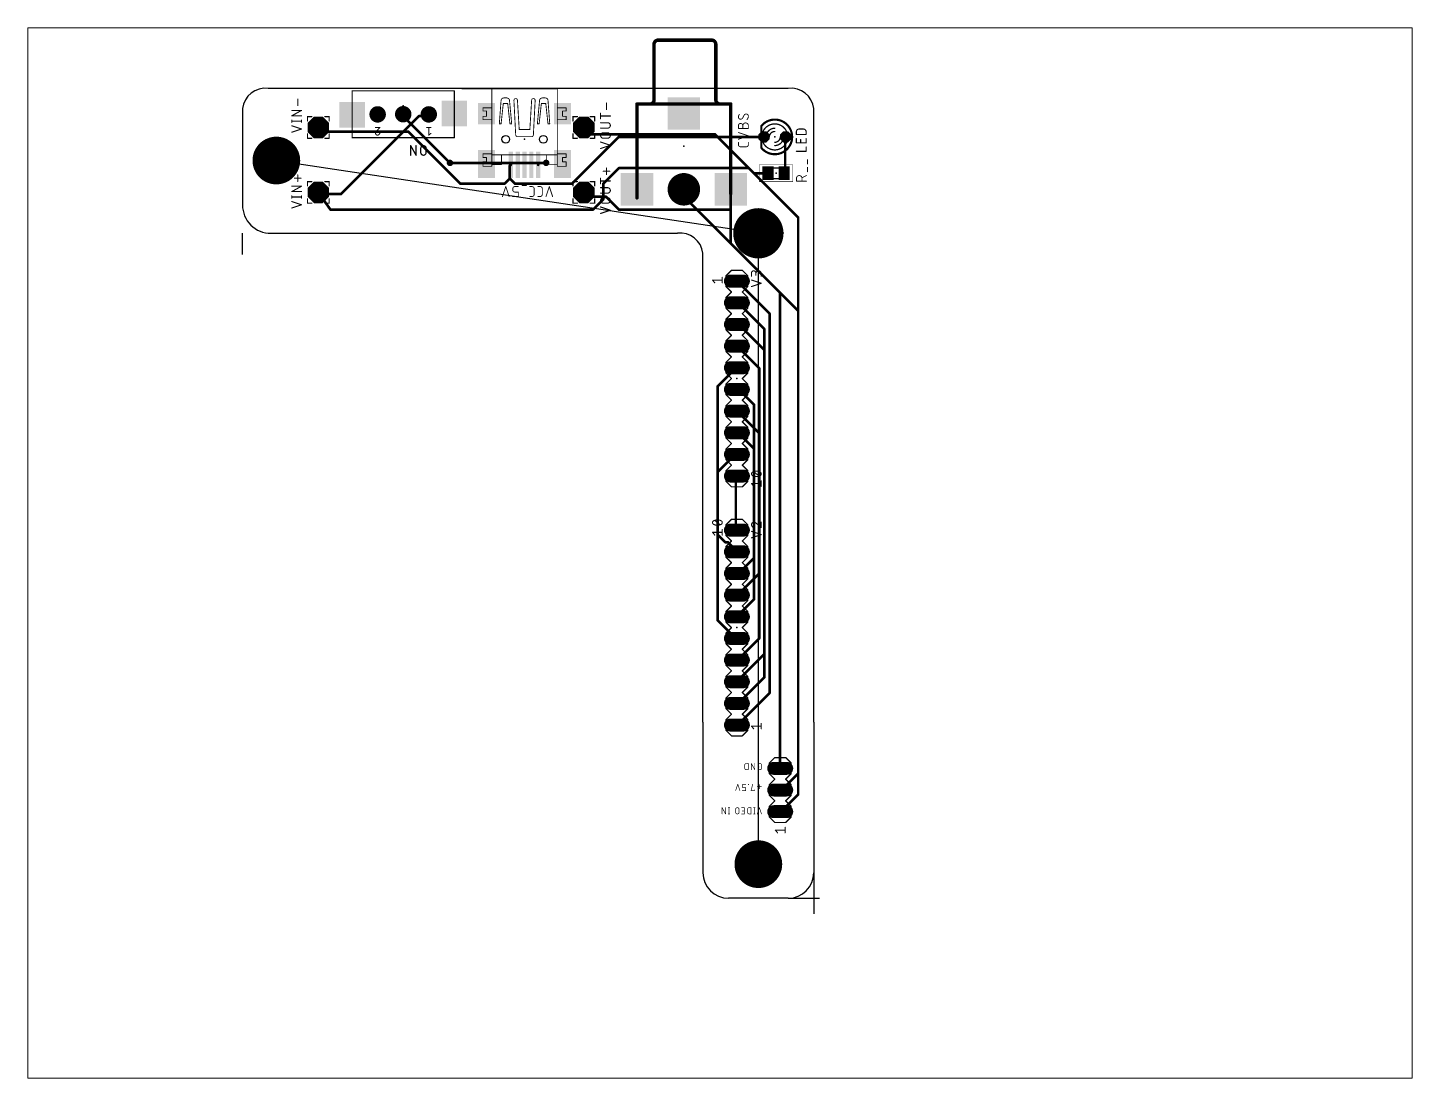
# Paper-space layout 'Layout1' of a CAD drawing. Header units: millimetres. Extents: x 26 to 231, y 20 to 176.
# The model-space entities are those that its viewports show. They can reach past a viewport. Long polylines and large blocks are cut down to what shows.
import ezdxf

# ---------------------------------------------------------------- set-up
doc = ezdxf.new("R2010")
doc.units = ezdxf.units.MM
doc.linetypes.add('ACAD_ISO02W100', pattern=[15, 12, -3])
doc.layers.get('0').update_dxf_attribs({"true_color": 0xe8e8e8})
doc.layers.get('0').transparency = 0.1
for name, color, linetype in [('1', 12, 'Continuous'), ('16', 132, 'Continuous'), ('17', 110, 'Continuous'), ('18', 110, 'Continuous'), ('19', 53, 'Continuous'), ('20', 31, 'Continuous'), ('21', 253, 'Continuous'), ('23', 53, 'Continuous'), ('25', 253, 'Continuous'), ('39', 12, 'Continuous'), ('41', 12, 'Continuous'), ('42', 132, 'Continuous'), ('51', 253, 'Continuous')]:
    doc.layers.add(name, color=color, linetype=linetype)
doc.layers.add('front_back', color=7, linetype='ACAD_ISO02W100', true_color=0xffffff, transparency=0.5)
doc.layers.add('pcb', color=7, linetype='ACAD_ISO02W100', true_color=0xffffff, transparency=0.5)

# ---------------------------------------------------------------- blocks, each defined once
blk = doc.blocks.new('ROUNDP')
at = {"const_width": 0.5}
blk.add_lwpolyline([(0, -0.25, 1), (0, 0.25, 1), (0, -0.25)], format="xyb", dxfattribs=at)
blk = doc.blocks.new('SQUAREP')
blk.add_solid([(-0.5, -0.5), (0.5, -0.5), (-0.5, 0.5), (0.5, 0.5)])
blk = doc.blocks.new('OCTAGONP')
at = {"const_width": 0.5}
blk.add_lwpolyline([(-0.25, -0.1036), (-0.25, 0.1036), (-0.1036, 0.25), (0.1036, 0.25), (0.25, 0.1036), (0.25, -0.1036), (0.1036, -0.25), (-0.1036, -0.25), (-0.25, -0.1036), (-0.25, 0.1036)], dxfattribs=at)
blk = doc.blocks.new('RECT')
blk.add_solid([(-0.5, -0.5), (0.5, -0.5), (-0.5, 0.5), (0.5, 0.5)])
blk = doc.blocks.new('LONGP100')
at = {"const_width": 1}
blk.add_lwpolyline([(-0.5, 0), (0.5, 0)], dxfattribs=at)
at = {"const_width": 0.5}
for points in [[(-0.5, 0.25, 1), (-0.5, -0.25)], [(0.5, -0.25, 1), (0.5, 0.25)]]:
    blk.add_lwpolyline(points, format="xyb", dxfattribs=at)
blk = doc.blocks.new('ROUNDV')
at = {"const_width": 0.5}
blk.add_lwpolyline([(0, -0.25, 1), (0, 0.25, 1), (0, -0.25)], format="xyb", dxfattribs=at)

msp = doc.modelspace()

# ---------------------------------------------------------------- linework, layer by layer
for p, q in [((9, 107, 9), (9, 107, 10)), ((68.5, 98.5, 9), (65.5, 98.5, 9)), ((65.5, 98.5, 9), (65.5, 98.5, 10.6))]:
    msp.add_line(p, q)
at = {"layer": '1', "const_width": 0.3048, "elevation": 10.6}
for points in [[(23.8416, 112.2448), (23.8416, 112.464)], [(23.8416, 112.2448), (29.328, 106.7584)], [(14.088, 110.416), (13.8848, 110.924)], [(24.4512, 110.416), (14.088, 110.416)], [(30.5472, 104.32), (24.4512, 110.416)], [(43.6536, 104.32), (49.14, 109.8064)], [(49.14, 109.8064), (66.158, 109.8064)], [(68.6472, 109.8064), (68.6472, 105.5392)], [(68.6472, 109.8064), (68.698, 109.8064)], [(36.3384, 106.4536), (36.4722, 106.5246)], [(36.3384, 106.4536), (36.3384, 104.9296)], [(39.6912, 106.7584), (39.6722, 106.5246)], [(40.6056, 106.7584), (39.6912, 106.7584)], [(47.3112, 104.32), (49.14, 106.1488)], [(49.14, 106.1488), (64.38, 106.1488)], [(64.38, 106.1488), (64.9896, 105.5392)], [(64.9896, 105.5392), (66.6304, 105.5392)], [(68.6472, 105.5392), (68.5304, 105.5392)], [(35.7288, 104.32), (30.5472, 104.32)], [(36.3384, 104.9296), (35.7288, 104.32)], [(36.3384, 104.9296), (36.948, 104.32)], [(36.948, 104.32), (43.6536, 104.32)], [(47.3112, 102.4912), (47.3112, 104.32)], [(15.3072, 101.272), (13.8848, 103.304)], [(46.092, 101.272), (47.3112, 102.4912)], [(56.76, 103.6596), (56.76, 102.796)], [(56.76, 102.796), (70.1712, 89.3848)], [(15.3072, 101.272), (46.092, 101.272)], [(63.1608, 92.7376), (62.983, 92.89)], [(63.1608, 92.7376), (66.8184, 89.08)], [(70.1712, 89.3848), (70.1712, 32.692)], [(63.1608, 87.8608), (62.983, 87.81)], [(63.1608, 87.8608), (66.2088, 84.8128)], [(66.8184, 89.08), (66.8184, 44.5792)], [(66.2088, 84.8128), (66.2088, 49.1512)], [(63.1608, 77.4976), (62.983, 77.65)], [(63.1608, 77.4976), (65.5992, 75.0592)], [(63.1608, 75.0592), (62.983, 75.11)], [(63.1608, 75.0592), (64.9896, 73.2304)], [(65.5992, 75.0592), (65.5992, 58.6)], [(64.9896, 73.2304), (64.9896, 60.4288)], [(62.856, 72.6208), (60.7224, 70.4872)], [(62.856, 72.6208), (62.983, 72.57)], [(60.7224, 70.4872), (60.7224, 63.172)], [(62.856, 69.8776), (62.983, 70.03)], [(62.856, 69.8776), (62.856, 63.7816)], [(62.856, 63.7816), (62.983, 63.68)], [(60.7224, 63.172), (61.6368, 62.2576)], [(61.6368, 62.2576), (61.9416, 62.2576)], [(61.9416, 62.2576), (62.856, 61.3432)], [(62.856, 61.3432), (62.983, 61.14)], [(64.9896, 60.4288), (63.1608, 58.6)], [(63.1608, 58.6), (62.983, 58.6)], [(65.5992, 58.6), (63.1608, 56.1616)], [(63.1608, 56.1616), (62.983, 56.06)], [(66.2088, 49.1512), (63.1608, 46.1032)], [(63.1608, 46.1032), (62.983, 45.9)], [(66.8184, 44.5792), (63.1608, 40.9216)], [(63.1608, 40.9216), (62.983, 40.82)], [(70.1712, 32.692), (68.3424, 30.8632)], [(68.3424, 30.8632), (68.063, 30.66)]]:
    msp.add_lwpolyline(points, dxfattribs=at)
at = {"layer": '1', "const_width": 0.1524, "elevation": 10.6}
for points in [[(23.9178, 112.464, 1), (23.7654, 112.464)], [(23.8955, 112.2987, 1), (23.7877, 112.1909)], [(23.7654, 112.2448, 1), (23.9178, 112.2448)], [(13.9555, 110.9523, 1), (13.8141, 110.8957)], [(14.088, 110.4922, 1), (14.088, 110.3398)], [(14.0173, 110.3877, 1), (14.1587, 110.4443)], [(24.5051, 110.4699, 1), (24.3973, 110.3621)], [(24.4512, 110.3398, 1), (24.4512, 110.4922)], [(49.14, 109.8826, 1), (49.14, 109.7302)], [(49.1939, 109.7525, 1), (49.0861, 109.8603)], [(66.158, 109.7302, 1), (66.158, 109.8826)], [(68.7234, 109.8064, 1), (68.571, 109.8064)], [(68.6472, 109.8826, 1), (68.6472, 109.7302)], [(68.698, 109.7302, 1), (68.698, 109.8826)], [(29.2741, 106.7045, 1), (29.3819, 106.8123)], [(36.4146, 106.4536, 1), (36.2622, 106.4536)], [(36.3027, 106.5209, 1), (36.3741, 106.3863)], [(36.5079, 106.4573, 1), (36.4365, 106.5919)], [(39.5963, 106.5308, 1), (39.7481, 106.5184)], [(39.6912, 106.8346, 1), (39.6912, 106.6822)], [(39.7671, 106.7522, 1), (39.6153, 106.7646)], [(40.6056, 106.6822, 1), (40.6056, 106.8346)], [(49.14, 106.225, 1), (49.14, 106.0726)], [(49.1939, 106.0949, 1), (49.0861, 106.2027)], [(64.4339, 106.2027, 1), (64.3261, 106.0949)], [(64.38, 106.0726, 1), (64.38, 106.225)], [(64.9896, 105.6154, 1), (64.9896, 105.463)], [(64.9357, 105.4853, 1), (65.0435, 105.5931)], [(66.6304, 105.463, 1), (66.6304, 105.6154)], [(68.5304, 105.6154, 1), (68.5304, 105.463)], [(68.571, 105.5392, 1), (68.7234, 105.5392)], [(68.6472, 105.463, 1), (68.6472, 105.6154)], [(30.5472, 104.3962, 1), (30.5472, 104.2438)], [(30.4933, 104.2661, 1), (30.6011, 104.3739)], [(35.6749, 104.3739, 1), (35.7827, 104.2661)], [(35.7288, 104.2438, 1), (35.7288, 104.3962)], [(36.3923, 104.9835, 1), (36.2845, 104.8757)], [(36.2622, 104.9296, 1), (36.4146, 104.9296)], [(36.3923, 104.8757, 1), (36.2845, 104.9835)], [(36.948, 104.3962, 1), (36.948, 104.2438)], [(36.8941, 104.2661, 1), (37.0019, 104.3739)], [(43.5997, 104.3739, 1), (43.7075, 104.2661)], [(43.6536, 104.2438, 1), (43.6536, 104.3962)], [(47.3874, 104.32, 1), (47.235, 104.32)], [(47.2573, 104.3739, 1), (47.3651, 104.2661)], [(13.9472, 103.3477, 1), (13.8224, 103.2603)], [(47.235, 102.4912, 1), (47.3874, 102.4912)], [(47.3651, 102.4373, 1), (47.2573, 102.5451)], [(56.8362, 103.6596, 1), (56.6838, 103.6596)], [(56.8139, 102.8499, 1), (56.7061, 102.7421)], [(56.6838, 102.796, 1), (56.8362, 102.796)], [(15.3072, 101.3482, 1), (15.3072, 101.1958)], [(15.2448, 101.2283, 1), (15.3696, 101.3157)], [(46.0381, 101.3259, 1), (46.1459, 101.2181)], [(46.092, 101.1958, 1), (46.092, 101.3482)], [(63.0326, 92.9479, 1), (62.9334, 92.8321)], [(63.2147, 92.7915, 1), (63.1069, 92.6837)], [(63.1112, 92.6797, 1), (63.2104, 92.7955)], [(70.2474, 89.3848, 1), (70.095, 89.3848)], [(70.1173, 89.3309, 1), (70.2251, 89.4387)], [(62.9621, 87.8833, 1), (63.0039, 87.7367)], [(63.2147, 87.9147, 1), (63.1069, 87.8069)], [(63.1817, 87.7875, 1), (63.1399, 87.9341)], [(66.8946, 89.08, 1), (66.7422, 89.08)], [(66.7645, 89.0261, 1), (66.8723, 89.1339)], [(66.285, 84.8128, 1), (66.1326, 84.8128)], [(66.1549, 84.7589, 1), (66.2627, 84.8667)], [(63.0326, 77.7079, 1), (62.9334, 77.5921)], [(63.2147, 77.5515, 1), (63.1069, 77.4437)], [(63.1112, 77.4397, 1), (63.2104, 77.5555)], [(63.0039, 75.1833, 1), (62.9621, 75.0367)], [(63.2147, 75.1131, 1), (63.1069, 75.0053)], [(63.1399, 74.9859, 1), (63.1817, 75.1325)], [(65.6754, 75.0592, 1), (65.523, 75.0592)], [(65.5453, 75.0053, 1), (65.6531, 75.1131)], [(65.0658, 73.2304, 1), (64.9134, 73.2304)], [(64.9357, 73.1765, 1), (65.0435, 73.2843)], [(62.8843, 72.6915, 1), (62.8277, 72.5501)], [(62.9099, 72.5669, 1), (62.8021, 72.6747)], [(62.9547, 72.4993, 1), (63.0113, 72.6407)], [(60.7986, 70.4872, 1), (60.6462, 70.4872)], [(60.6685, 70.5411, 1), (60.7763, 70.4333)], [(62.9322, 69.8776, 1), (62.7798, 69.8776)], [(62.7975, 69.9264, 1), (62.9145, 69.8288)], [(63.0415, 69.9812, 1), (62.9245, 70.0788)], [(62.9036, 63.8411, 1), (62.8084, 63.7221)], [(62.7798, 63.7816, 1), (62.9322, 63.7816)], [(62.9354, 63.6205, 1), (63.0306, 63.7395)], [(60.7763, 63.2259, 1), (60.6685, 63.1181)], [(60.6462, 63.172, 1), (60.7986, 63.172)], [(61.6368, 62.3338, 1), (61.6368, 62.1814)], [(61.5829, 62.2037, 1), (61.6907, 62.3115)], [(61.9955, 62.3115, 1), (61.8877, 62.2037)], [(61.9416, 62.1814, 1), (61.9416, 62.3338)], [(62.9206, 61.3836, 1), (62.7914, 61.3028)], [(62.8021, 61.2893, 1), (62.9099, 61.3971)], [(62.9184, 61.0996, 1), (63.0476, 61.1804)], [(64.9134, 60.4288, 1), (65.0658, 60.4288)], [(65.0435, 60.3749, 1), (64.9357, 60.4827)], [(62.983, 58.6762, 1), (62.983, 58.5238)], [(63.1069, 58.6539, 1), (63.2147, 58.5461)], [(63.1608, 58.5238, 1), (63.1608, 58.6762)], [(65.523, 58.6, 1), (65.6754, 58.6)], [(65.6531, 58.5461, 1), (65.5453, 58.6539)], [(62.9452, 56.1262, 1), (63.0208, 55.9938)], [(63.1069, 56.2155, 1), (63.2147, 56.1077)], [(63.1986, 56.0954, 1), (63.123, 56.2278)], [(66.1326, 49.1512, 1), (66.285, 49.1512)], [(66.2627, 49.0973, 1), (66.1549, 49.2051)], [(62.9257, 45.9502, 1), (63.0403, 45.8498)], [(63.1069, 46.1571, 1), (63.2147, 46.0493)], [(63.2181, 46.053, 1), (63.1035, 46.1534)], [(66.7422, 44.5792, 1), (66.8946, 44.5792)], [(66.8723, 44.5253, 1), (66.7645, 44.6331)], [(62.9452, 40.8862, 1), (63.0208, 40.7538)], [(63.1069, 40.9755, 1), (63.2147, 40.8677)], [(63.1986, 40.8554, 1), (63.123, 40.9878)], [(70.095, 32.692, 1), (70.2474, 32.692)], [(70.2251, 32.6381, 1), (70.1173, 32.7459)], [(68.2885, 30.9171, 1), (68.3963, 30.8093)], [(68.3872, 30.8016, 1), (68.2976, 30.9248)], [(68.0182, 30.7216, 1), (68.1078, 30.5984)]]:
    msp.add_lwpolyline(points, format="xyb", dxfattribs=at)
at = {"layer": '16', "const_width": 0.3048, "elevation": 10.6}
for points in [[(16.5264, 103.1008), (25.6704, 112.2448)], [(25.6704, 112.2448), (26.5848, 112.2448)], [(26.5848, 112.2448), (26.8416, 112.448)], [(45.5332, 110.3652), (45.0252, 110.924)], [(45.5332, 110.3652), (45.7872, 110.1112)], [(45.7872, 110.1112), (60.4176, 110.1112)], [(60.4176, 110.1112), (70.1712, 100.3576)], [(29.328, 106.7584), (40.6056, 106.7584)], [(14.088, 103.1008), (13.8848, 103.304)], [(14.088, 103.1008), (16.5264, 103.1008)], [(45.1776, 102.796), (45.0252, 103.304)], [(47.616, 102.796), (45.1776, 102.796)], [(49.14, 101.272), (47.616, 102.796)], [(62.2464, 103.4056), (62.26, 103.6596)], [(62.2464, 103.4056), (62.2464, 101.272)], [(62.2464, 101.272), (49.14, 101.272)], [(62.2464, 101.272), (62.2464, 97.3096)], [(70.1712, 100.3576), (70.1712, 35.1304)], [(62.2464, 97.3096), (68.0376, 91.5184)], [(68.0376, 91.5184), (68.0376, 35.74)], [(63.1608, 90.2992), (62.983, 90.35)], [(63.1608, 90.2992), (66.2088, 87.2512)], [(66.2088, 87.2512), (66.2088, 46.408)], [(63.1608, 85.1176), (62.983, 85.27)], [(63.1608, 85.1176), (65.5992, 82.6792)], [(62.856, 82.6792), (62.983, 82.73)], [(62.856, 82.6792), (60.7224, 80.5456)], [(65.5992, 82.6792), (65.5992, 50.98)], [(60.7224, 80.5456), (60.7224, 53.1136)], [(63.1608, 80.2408), (62.983, 80.19)], [(63.1608, 80.2408), (64.9896, 78.412)], [(64.9896, 78.412), (64.9896, 55.552)], [(64.9896, 55.552), (63.1608, 53.7232)], [(63.1608, 53.7232), (62.983, 53.52)], [(60.7224, 53.1136), (62.856, 50.98)], [(62.856, 50.98), (62.983, 50.98)], [(65.5992, 50.98), (63.1608, 48.5416)], [(63.1608, 48.5416), (62.983, 48.44)], [(66.2088, 46.408), (63.1608, 43.36)], [(63.1608, 43.36), (62.983, 43.36)], [(68.0376, 35.74), (68.063, 35.74)], [(70.1712, 35.1304), (68.3424, 33.3016)], [(68.3424, 33.3016), (68.063, 33.2)]]:
    msp.add_lwpolyline(points, dxfattribs=at)
at = {"layer": '16', "const_width": 0.1524, "elevation": 10.6}
for points in [[(25.6704, 112.321, 1), (25.6704, 112.1686)], [(25.7243, 112.1909, 1), (25.6165, 112.2987)], [(26.5375, 112.3046, 1), (26.6321, 112.185)], [(26.5848, 112.1686, 1), (26.5848, 112.321)], [(26.8889, 112.3882, 1), (26.7943, 112.5078)], [(45.0816, 110.9753, 1), (44.9688, 110.8727)], [(45.5871, 110.4191, 1), (45.4793, 110.3113)], [(45.4768, 110.3139, 1), (45.5896, 110.4165)], [(45.7872, 110.1874, 1), (45.7872, 110.035)], [(45.7333, 110.0573, 1), (45.8411, 110.1651)], [(60.4715, 110.1651, 1), (60.3637, 110.0573)], [(60.4176, 110.035, 1), (60.4176, 110.1874)], [(29.328, 106.8346, 1), (29.328, 106.6822)], [(40.6056, 106.6822, 1), (40.6056, 106.8346)], [(13.9387, 103.3579, 1), (13.8309, 103.2501)], [(14.088, 103.177, 1), (14.088, 103.0246)], [(14.0341, 103.0469, 1), (14.1419, 103.1547)], [(16.4725, 103.1547, 1), (16.5803, 103.0469)], [(16.5264, 103.0246, 1), (16.5264, 103.177)], [(45.0982, 103.3259, 1), (44.9522, 103.2821)], [(45.1776, 102.8722, 1), (45.1776, 102.7198)], [(45.1046, 102.7741, 1), (45.2506, 102.8179)], [(47.6699, 102.8499, 1), (47.5621, 102.7421)], [(47.616, 102.7198, 1), (47.616, 102.8722)], [(62.3226, 103.4056, 1), (62.1702, 103.4056)], [(62.1703, 103.4097, 1), (62.3225, 103.4015)], [(62.3361, 103.6555, 1), (62.1839, 103.6637)], [(49.14, 101.3482, 1), (49.14, 101.1958)], [(49.0861, 101.2181, 1), (49.1939, 101.3259)], [(62.3226, 101.272, 1), (62.1702, 101.272)], [(62.1702, 101.272, 1), (62.3226, 101.272)], [(62.2464, 101.1958, 1), (62.2464, 101.3482)], [(70.2474, 100.3576, 1), (70.095, 100.3576)], [(70.1173, 100.3037, 1), (70.2251, 100.4115)], [(62.3003, 97.3635, 1), (62.1925, 97.2557)], [(62.1702, 97.3096, 1), (62.3226, 97.3096)], [(68.1138, 91.5184, 1), (67.9614, 91.5184)], [(67.9837, 91.4645, 1), (68.0915, 91.5723)], [(63.0039, 90.4233, 1), (62.9621, 90.2767)], [(63.2147, 90.3531, 1), (63.1069, 90.2453)], [(63.1399, 90.2259, 1), (63.1817, 90.3725)], [(66.285, 87.2512, 1), (66.1326, 87.2512)], [(66.1549, 87.1973, 1), (66.2627, 87.3051)], [(63.0326, 85.3279, 1), (62.9334, 85.2121)], [(63.2147, 85.1715, 1), (63.1069, 85.0637)], [(63.1112, 85.0597, 1), (63.2104, 85.1755)], [(63.0113, 82.6593, 1), (62.9547, 82.8007)], [(62.8277, 82.7499, 1), (62.8843, 82.6085)], [(62.9099, 82.6253, 1), (62.8021, 82.7331)], [(65.6754, 82.6792, 1), (65.523, 82.6792)], [(65.5453, 82.6253, 1), (65.6531, 82.7331)], [(60.7986, 80.5456, 1), (60.6462, 80.5456)], [(60.6685, 80.5995, 1), (60.7763, 80.4917)], [(62.9621, 80.2633, 1), (63.0039, 80.1167)], [(63.2147, 80.2947, 1), (63.1069, 80.1869)], [(63.1817, 80.1675, 1), (63.1399, 80.3141)], [(65.0658, 78.412, 1), (64.9134, 78.412)], [(64.9357, 78.3581, 1), (65.0435, 78.4659)], [(64.9134, 55.552, 1), (65.0658, 55.552)], [(65.0435, 55.4981, 1), (64.9357, 55.6059)], [(62.9257, 53.5702, 1), (63.0403, 53.4698)], [(63.1069, 53.7771, 1), (63.2147, 53.6693)], [(63.2181, 53.673, 1), (63.1035, 53.7734)], [(60.7763, 53.1675, 1), (60.6685, 53.0597)], [(60.6462, 53.1136, 1), (60.7986, 53.1136)], [(62.856, 51.0562, 1), (62.856, 50.9038)], [(62.8021, 50.9261, 1), (62.9099, 51.0339)], [(62.983, 50.9038, 1), (62.983, 51.0562)], [(65.523, 50.98, 1), (65.6754, 50.98)], [(65.6531, 50.9261, 1), (65.5453, 51.0339)], [(62.9452, 48.5062, 1), (63.0208, 48.3738)], [(63.1069, 48.5955, 1), (63.2147, 48.4877)], [(63.1986, 48.4754, 1), (63.123, 48.6078)], [(66.1326, 46.408, 1), (66.285, 46.408)], [(66.2627, 46.3541, 1), (66.1549, 46.4619)], [(62.983, 43.4362, 1), (62.983, 43.2838)], [(63.1069, 43.4139, 1), (63.2147, 43.3061)], [(63.1608, 43.2838, 1), (63.1608, 43.4362)], [(68.0376, 35.8162, 1), (68.0376, 35.6638)], [(67.9614, 35.74, 1), (68.1138, 35.74)], [(68.063, 35.6638, 1), (68.063, 35.8162)], [(70.095, 35.1304, 1), (70.2474, 35.1304)], [(70.2251, 35.0765, 1), (70.1173, 35.1843)], [(68.037, 33.2716, 1), (68.089, 33.1284)], [(68.2885, 33.3555, 1), (68.3963, 33.2477)], [(68.3684, 33.23, 1), (68.3164, 33.3732)]]:
    msp.add_lwpolyline(points, format="xyb", dxfattribs=at)
at = {"layer": '19'}
for p, q in [((65.5, 98.5, 10.6), (9, 107, 10.6)), ((65.5, 24.5, 10.6), (65.5, 98.5, 10.6))]:
    msp.add_line(p, q, dxfattribs=at)
at = {"layer": '20'}
for p, q in [((69, 115.5, 10.6), (8, 115.5, 10.6)), ((5, 113.12, 10.6), (5, 102.16, 10.6)), ((72, 41.16, 10.6), (72, 113.12, 10.6)), ((8, 98.5, 10.6), (56, 98.5, 10.6)), ((59, 41.16, 10.6), (59, 96.16, 10.6)), ((59, 41.16, 10.6), (59, 23.5, 10.6)), ((72, 41.16, 10.6), (72, 23.5, 10.6)), ((69, 20.5, 10.6), (62, 20.5, 10.6))]:
    msp.add_line(p, q, dxfattribs=at)
for centre in [(35.8722, 109.5246, 10.6), (40.2722, 109.5246, 10.6)]:
    msp.add_circle(centre, 0.45, dxfattribs=at)
for centre, radius, start, end in [((7.69, 112.81, 10.6), 2.7078, 83.4261, 173.4261), ((69.31, 112.81, 10.6), 2.7078, 6.5739, 96.5739), ((8.33, 101.83, 10.6), 3.3463, 174.3405, 264.3405), ((56.33, 95.83, 10.6), 2.6903, 7.0458, 97.0458), ((62, 23.5, 10.6), 3, 180, 270), ((69, 23.5, 10.6), 3, 270, 0)]:
    msp.add_arc(centre, radius, start, end, dxfattribs=at)
at = {"layer": '21', "elevation": 10.6}
for points, const_width in [([(53.76, 121.1596, 0.4142), (53.26, 120.6596)], 0.4096), ([(53.3624, 120.6596, 1), (53.1576, 120.6596)], 0.2048), ([(53.1576, 120.6596, 1), (53.3624, 120.6596)], 0.2048), ([(53.76, 121.262, 1), (53.76, 121.0572)], 0.2048), ([(53.76, 121.0572, 1), (53.76, 121.262)], 0.2048), ([(60.51, 120.6596, 0.4142), (60.01, 121.1596)], 0.4096), ([(60.01, 121.262, 1), (60.01, 121.0572)], 0.2048), ([(60.01, 121.0572, 1), (60.01, 121.262)], 0.2048), ([(60.6124, 120.6596, 1), (60.4076, 120.6596)], 0.2048), ([(60.4076, 120.6596, 1), (60.6124, 120.6596)], 0.2048), ([(34.2249, 115.4728, 1), (34.2249, 115.422)], 0.0508), ([(34.2307, 115.4682, 1), (34.2307, 115.4174)], 0.0508), ([(34.2308, 115.4682, 1), (34.2308, 115.4174)], 0.0508), ([(34.2562, 115.4428, 1), (34.2054, 115.4428)], 0.0508), ([(34.2308, 115.4174, 1), (34.2308, 115.4682)], 0.0508), ([(41.9392, 115.4428, 1), (41.8884, 115.4428)], 0.0508), ([(41.9138, 115.4174, 1), (41.9138, 115.4682)], 0.0508), ([(41.9195, 115.422, 1), (41.9195, 115.4728)], 0.0508), ([(17.8734, 115.214, 1), (17.8098, 115.214)], 0.0635), ([(17.8416, 115.2458, 1), (17.8416, 115.1822)], 0.0635), ([(29.8734, 115.214, 1), (29.8098, 115.214)], 0.0635), ([(29.8416, 115.1822, 1), (29.8416, 115.2458)], 0.0635), ([(34.2054, 113.9392, 1), (34.2562, 113.9392)], 0.0508), ([(35.5286, 114.3526, 0.3087), (35.321, 114.0931)], 0.1016), ([(35.2957, 114.095, 1), (35.3463, 114.0912)], 0.0508), ([(35.3463, 114.0912, 1), (35.2957, 114.095)], 0.0508), ([(36.0997, 114.3526, 0.1499), (35.5286, 114.3526)], 0.1016), ([(35.5212, 114.3769, 1), (35.536, 114.3283)], 0.0508), ([(35.536, 114.3283, 1), (35.5212, 114.3769)], 0.0508), ([(35.5805, 113.7551, 1), (35.5805, 113.7043)], 0.0508), ([(35.6058, 113.727, 1), (35.5552, 113.7324)], 0.0508), ([(36.3073, 114.0931, 0.3087), (36.0997, 114.3526)], 0.1016), ([(36.1071, 114.3769, 1), (36.0923, 114.3283)], 0.0508), ([(36.125, 113.7324, 1), (36.0744, 113.727)], 0.0508), ([(36.0923, 114.3283, 1), (36.1071, 114.3769)], 0.0508), ([(36.0997, 113.7043, 1), (36.0997, 113.7551)], 0.0508), ([(36.3326, 114.0955, 1), (36.282, 114.0907)], 0.0508), ([(36.282, 114.0912, 1), (36.3326, 114.095)], 0.0508), ([(37.0341, 114.3007, 0.4142), (36.8265, 114.0931)], 0.1016), ([(36.8519, 114.0943, 1), (36.8011, 114.0917)], 0.0508), ([(36.8011, 114.0931, 1), (36.8519, 114.0931)], 0.0508), ([(37.2418, 114.0931, 0.4142), (37.0342, 114.3007)], 0.1016), ([(37.0342, 114.3261, 1), (37.0342, 114.2753)], 0.0508), ([(37.0341, 114.2753, 1), (37.0341, 114.3261)], 0.0508), ([(37.2672, 114.0946, 1), (37.2164, 114.0916)], 0.0508), ([(37.2164, 114.0931, 1), (37.2672, 114.0931)], 0.0508), ([(39.1104, 114.3007, 0.4142), (38.9028, 114.0931)], 0.1016), ([(38.9282, 114.0916, 1), (38.8774, 114.0946)], 0.0508), ([(38.8774, 114.0931, 1), (38.9282, 114.0931)], 0.0508), ([(39.1104, 114.3261, 1), (39.1104, 114.2753)], 0.0508), ([(39.3181, 114.0931, 0.4142), (39.1105, 114.3007)], 0.1016), ([(39.1105, 114.3261, 1), (39.1105, 114.2753)], 0.0508), ([(39.1104, 114.2753, 1), (39.1104, 114.3261)], 0.0508), ([(39.1105, 114.2753, 1), (39.1105, 114.3261)], 0.0508), ([(39.3435, 114.0917, 1), (39.2927, 114.0943)], 0.0508), ([(39.2927, 114.0931, 1), (39.3435, 114.0931)], 0.0508), ([(40.0449, 114.3526, 0.3087), (39.8373, 114.0931)], 0.1016), ([(39.812, 114.095, 1), (39.8626, 114.0912)], 0.0508), ([(39.8626, 114.0907, 1), (39.812, 114.0955)], 0.0508), ([(40.616, 114.3526, 0.1499), (40.0449, 114.3526)], 0.1016), ([(40.0375, 114.3769, 1), (40.0523, 114.3283)], 0.0508), ([(40.0449, 113.7551, 1), (40.0449, 113.7043)], 0.0508), ([(40.0702, 113.727, 1), (40.0196, 113.7324)], 0.0508), ([(40.0523, 114.3283, 1), (40.0375, 114.3769)], 0.0508), ([(40.5894, 113.7324, 1), (40.5388, 113.727)], 0.0508), ([(40.5641, 113.7043, 1), (40.5641, 113.7551)], 0.0508), ([(40.8236, 114.0931, 0.3087), (40.616, 114.3526)], 0.1016), ([(40.6234, 114.3769, 1), (40.6086, 114.3283)], 0.0508), ([(40.6086, 114.3283, 1), (40.6234, 114.3769)], 0.0508), ([(40.8489, 114.095, 1), (40.7983, 114.0912)], 0.0508), ([(40.7983, 114.0912, 1), (40.8489, 114.095)], 0.0508), ([(41.8883, 113.9393, 1), (41.9391, 113.9393)], 0.0508), ([(51.3624, 113.6596, 1), (51.1576, 113.6596)], 0.2048), ([(51.26, 113.762, 1), (51.26, 113.5572)], 0.2048), ([(52.76, 113.6596, 0.4142), (53.26, 114.1596)], 0.4096), ([(52.76, 113.762, 1), (52.76, 113.5572)], 0.2048), ([(52.76, 113.762, 1), (52.76, 113.5572)], 0.2048), ([(52.76, 113.5572, 1), (52.76, 113.762)], 0.2048), ([(53.3624, 114.1596, 1), (53.1576, 114.1596)], 0.2048), ([(53.1576, 114.1596, 1), (53.3624, 114.1596)], 0.2048), ([(53.76, 113.5572, 1), (53.76, 113.762)], 0.2048), ([(59.76, 113.762, 1), (59.76, 113.5572)], 0.2048), ([(60.51, 114.1596, 0.4142), (61.01, 113.6596)], 0.4096), ([(60.6124, 114.1596, 1), (60.4076, 114.1596)], 0.2048), ([(60.4076, 114.1596, 1), (60.6124, 114.1596)], 0.2048), ([(61.01, 113.762, 1), (61.01, 113.5572)], 0.2048), ([(61.01, 113.5572, 1), (61.01, 113.762)], 0.2048), ([(61.01, 113.5572, 1), (61.01, 113.762)], 0.2048), ([(62.3624, 113.6596, 1), (62.1576, 113.6596)], 0.2048), ([(62.26, 113.5572, 1), (62.26, 113.762)], 0.2048), ([(12.6148, 112.2321, 1), (12.6148, 112.1559)], 0.0762), ([(12.6529, 112.194, 1), (12.5767, 112.194)], 0.0762), ([(13.1228, 112.1559, 1), (13.1228, 112.2321)], 0.0762), ([(14.6468, 112.2321, 1), (14.6468, 112.1559)], 0.0762), ([(15.1929, 112.194, 1), (15.1167, 112.194)], 0.0762), ([(15.1548, 112.1559, 1), (15.1548, 112.2321)], 0.0762), ([(43.7552, 112.2321, 1), (43.7552, 112.1559)], 0.0762), ([(43.7933, 112.194, 1), (43.7171, 112.194)], 0.0762), ([(44.2632, 112.1559, 1), (44.2632, 112.2321)], 0.0762), ([(45.7872, 112.2321, 1), (45.7872, 112.1559)], 0.0762), ([(46.3333, 112.194, 1), (46.2571, 112.194)], 0.0762), ([(46.2952, 112.1559, 1), (46.2952, 112.2321)], 0.0762), ([(12.5767, 111.686, 1), (12.6529, 111.686)], 0.0762), ([(15.1167, 111.686, 1), (15.1929, 111.686)], 0.0762), ([(20.5947, 110.9403, 1), (20.5947, 110.8768)], 0.0635), ([(20.6687, 110.4146, 0.2053), (20.5947, 110.2418)], 0.127), ([(20.6445, 110.4352, 1), (20.6929, 110.394)], 0.0635), ([(20.6906, 110.3916, 1), (20.6468, 110.4376)], 0.0635), ([(21.1127, 110.8879, 1), (21.0644, 110.9291)], 0.0635), ([(21.0885, 110.8768, 1), (21.0885, 110.9403)], 0.0635), ([(26.5947, 110.9403, 1), (26.5947, 110.8768)], 0.0635), ([(26.8734, 110.9085, 1), (26.8098, 110.9085)], 0.0635), ([(27.0885, 110.8768, 1), (27.0885, 110.9403)], 0.0635), ([(34.2504, 111.1277, 1), (34.1996, 111.1277)], 0.0508), ([(35.1133, 111.3671, 1), (35.1133, 111.3163)], 0.0508), ([(35.088, 111.3436, 1), (35.1386, 111.3398)], 0.0508), ([(35.2957, 111.3444, 1), (35.3463, 111.339)], 0.0508), ([(35.321, 111.3163, 1), (35.321, 111.3671)], 0.0508), ([(36.3592, 111.3671, 1), (36.3592, 111.3163)], 0.0508), ([(36.3339, 111.339, 1), (36.3845, 111.3444)], 0.0508), ([(36.5416, 111.3393, 1), (36.5922, 111.3441)], 0.0508), ([(36.5669, 111.3163, 1), (36.5669, 111.3671)], 0.0508), ([(37.4494, 110.6922, 1), (37.4494, 110.6414)], 0.0508), ([(37.424, 110.6653, 1), (37.4748, 110.6683)], 0.0508), ([(38.6698, 110.6683, 1), (38.7206, 110.6653)], 0.0508), ([(38.6954, 110.6414, 1), (38.6954, 110.6922)], 0.0508), ([(39.5777, 111.3671, 1), (39.5777, 111.3163)], 0.0508), ([(39.5524, 111.3441, 1), (39.603, 111.3393)], 0.0508), ([(39.7601, 111.3444, 1), (39.8107, 111.339)], 0.0508), ([(39.7854, 111.3163, 1), (39.7854, 111.3671)], 0.0508), ([(40.8236, 111.3671, 1), (40.8236, 111.3163)], 0.0508), ([(40.7983, 111.339, 1), (40.8489, 111.3444)], 0.0508), ([(41.006, 111.3398, 1), (41.0566, 111.3436)], 0.0508), ([(41.0313, 111.3163, 1), (41.0313, 111.3671)], 0.0508), ([(41.9448, 111.0769, 1), (41.894, 111.0769)], 0.0508), ([(43.7171, 111.686, 1), (43.7933, 111.686)], 0.0762), ([(46.2571, 111.686, 1), (46.3333, 111.686)], 0.0762), ([(67.428, 111.8384, 0.2206), (65.8768, 111.119)], 0.254), ([(65.8283, 111.16, 1), (65.9253, 111.078)], 0.127), ([(67.428, 111.3304, 0.2315), (66.225, 110.742)], 0.1524), ([(66.1949, 110.7654, 1), (66.2551, 110.7186)], 0.0762), ([(69.1923, 110.8146, 0.2691), (67.428, 111.8384)], 0.254), ([(67.428, 111.9019, 1), (67.428, 111.7749)], 0.127), ([(68.631, 110.742, 0.2315), (67.428, 111.3304)], 0.1524), ([(67.428, 111.3685, 1), (67.428, 111.2923)], 0.0762), ([(67.428, 111.7749, 1), (67.428, 111.9019)], 0.127), ([(67.428, 111.2923, 1), (67.428, 111.3685)], 0.0762), ([(68.6009, 110.7186, 1), (68.6611, 110.7654)], 0.0762), ([(69.1372, 110.7831, 1), (69.2474, 110.8461)], 0.127), ([(12.6529, 110.162, 1), (12.5767, 110.162)], 0.0762), ([(12.6148, 109.6921, 1), (12.6148, 109.6159)], 0.0762), ([(12.5767, 109.654, 1), (12.6529, 109.654)], 0.0762), ([(13.1228, 109.6159, 1), (13.1228, 109.6921)], 0.0762), ([(14.6468, 109.6921, 1), (14.6468, 109.6159)], 0.0762), ([(15.1929, 110.162, 1), (15.1167, 110.162)], 0.0762), ([(15.1167, 109.654, 1), (15.1929, 109.654)], 0.0762), ([(15.1548, 109.6159, 1), (15.1548, 109.6921)], 0.0762), ([(17.8416, 109.7458, 1), (17.8416, 109.6822)], 0.0635), ([(17.8098, 109.714, 1), (17.8734, 109.714)], 0.0635), ([(20.6264, 110.2418, 1), (20.5629, 110.2418)], 0.0635), ([(20.5629, 110.2418, 1), (20.6264, 110.2417)], 0.0635), ([(20.5947, 110.2418, 0.4142), (20.8169, 110.0195)], 0.127), ([(20.8169, 110.0195, 0.3252), (21.0885, 110.2171)], 0.127), ([(20.8169, 110.0512, 1), (20.8169, 109.9878)], 0.0635), ([(20.8169, 109.9878, 1), (20.8169, 110.0513)], 0.0635), ([(21.1187, 110.2073, 1), (21.0583, 110.2268)], 0.0635), ([(26.8098, 110.0195, 1), (26.8734, 110.0195)], 0.0635), ([(26.8218, 110.0443, 1), (26.8614, 109.9947)], 0.0635), ([(27.1084, 110.1923, 1), (27.0687, 110.2418)], 0.0635), ([(29.8098, 109.714, 1), (29.8734, 109.714)], 0.0635), ([(29.8416, 109.6822, 1), (29.8416, 109.7458)], 0.0635), ([(37.0341, 110.0438, 0.3825), (37.2418, 109.8362)], 0.1016), ([(37.0595, 110.0452, 1), (37.0087, 110.0424)], 0.0508), ([(37.0087, 110.0425, 1), (37.0595, 110.0451)], 0.0508), ([(37.2418, 109.8616, 1), (37.2418, 109.8108)], 0.0508), ([(37.2404, 109.8108, 1), (37.2432, 109.8616)], 0.0508), ([(38.9028, 109.8362, 0.3827), (39.1105, 110.0438)], 0.1016), ([(38.9014, 109.8616, 1), (38.9042, 109.8108)], 0.0508), ([(38.9029, 109.8108, 1), (38.9029, 109.8616)], 0.0508), ([(39.1359, 110.0424, 1), (39.0851, 110.0452)], 0.0508), ([(39.0851, 110.0451, 1), (39.1359, 110.0425)], 0.0508), ([(43.7933, 110.162, 1), (43.7171, 110.162)], 0.0762), ([(43.7552, 109.6921, 1), (43.7552, 109.6159)], 0.0762), ([(43.7171, 109.654, 1), (43.7933, 109.654)], 0.0762), ([(44.2632, 109.6159, 1), (44.2632, 109.6921)], 0.0762), ([(45.7872, 109.6921, 1), (45.7872, 109.6159)], 0.0762), ([(46.3333, 110.162, 1), (46.2571, 110.162)], 0.0762), ([(46.2571, 109.654, 1), (46.3333, 109.654)], 0.0762), ([(46.2952, 109.6159, 1), (46.2952, 109.6921)], 0.0762), ([(66.1879, 108.9206, 0.2422), (67.428, 108.2824)], 0.1524), ([(66.2189, 108.9427, 1), (66.1569, 108.8985)], 0.0762), ([(67.428, 107.7744, 0.277), (69.2209, 108.8502)], 0.254), ([(67.428, 108.2824, 0.2361), (68.6472, 108.892)], 0.1524), ([(68.6777, 108.8691, 1), (68.6167, 108.9149)], 0.0762), ([(69.2769, 108.8203, 1), (69.1649, 108.8801)], 0.127), ([(34.1996, 108.4404, 1), (34.2504, 108.4404)], 0.0508), ([(34.748, 107.7402, 1), (34.748, 107.6894)], 0.0508), ([(35.3978, 107.7148, 1), (35.347, 107.7148)], 0.0508), ([(35.3723, 107.6894, 1), (35.3723, 107.7402)], 0.0508), ([(40.6962, 107.7148, 1), (40.6454, 107.7148)], 0.0508), ([(40.6708, 107.7402, 1), (40.6708, 107.6894)], 0.0508), ([(41.3965, 107.6893, 1), (41.3965, 107.7401)], 0.0508), ([(41.8941, 108.5415, 1), (41.9449, 108.5415)], 0.0508), ([(65.867, 108.5055, 0.2226), (67.428, 107.7744)], 0.254), ([(65.9158, 108.5462, 1), (65.8182, 108.4648)], 0.127), ([(67.428, 107.8379, 1), (67.428, 107.7109)], 0.127), ([(67.428, 108.3205, 1), (67.428, 108.2443)], 0.0762), ([(67.428, 107.7109, 1), (67.428, 107.8379)], 0.127), ([(67.428, 108.2443, 1), (67.428, 108.3205)], 0.0762), ([(34.7398, 106.5927, 1), (34.7398, 106.5419)], 0.0508), ([(35.347, 106.5673, 1), (35.3978, 106.5673)], 0.0508), ([(35.3724, 106.5419, 1), (35.3724, 106.5927)], 0.0508), ([(40.6708, 106.6096, 1), (40.6708, 106.5588)], 0.0508), ([(40.6454, 106.5842, 1), (40.6962, 106.5842)], 0.0508), ([(41.3965, 106.5588, 1), (41.3965, 106.6096)], 0.0508), ([(51.1576, 106.6596, 1), (51.3624, 106.6596)], 0.2048), ([(62.1576, 106.6596, 1), (62.3624, 106.6596)], 0.2048), ([(12.6148, 104.6121, 1), (12.6148, 104.5359)], 0.0762), ([(12.6529, 104.574, 1), (12.5767, 104.574)], 0.0762), ([(12.5767, 104.066, 1), (12.6529, 104.066)], 0.0762), ([(13.1228, 104.5359, 1), (13.1228, 104.6121)], 0.0762), ([(14.6468, 104.6121, 1), (14.6468, 104.5359)], 0.0762), ([(15.1929, 104.574, 1), (15.1167, 104.574)], 0.0762), ([(15.1167, 104.066, 1), (15.1929, 104.066)], 0.0762), ([(15.1548, 104.5359, 1), (15.1548, 104.6121)], 0.0762), ([(43.7552, 104.6121, 1), (43.7552, 104.5359)], 0.0762), ([(43.7933, 104.574, 1), (43.7171, 104.574)], 0.0762), ([(43.7171, 104.066, 1), (43.7933, 104.066)], 0.0762), ([(44.2632, 104.5359, 1), (44.2632, 104.6121)], 0.0762), ([(45.7872, 104.6121, 1), (45.7872, 104.5359)], 0.0762), ([(46.3333, 104.574, 1), (46.2571, 104.574)], 0.0762), ([(46.2571, 104.066, 1), (46.3333, 104.066)], 0.0762), ([(46.2952, 104.5359, 1), (46.2952, 104.6121)], 0.0762), ([(12.6529, 102.542, 1), (12.5767, 102.542)], 0.0762), ([(15.1929, 102.542, 1), (15.1167, 102.542)], 0.0762), ([(43.7933, 102.542, 1), (43.7171, 102.542)], 0.0762), ([(46.3333, 102.542, 1), (46.2571, 102.542)], 0.0762), ([(12.6148, 102.0721, 1), (12.6148, 101.9959)], 0.0762), ([(12.5767, 102.034, 1), (12.6529, 102.034)], 0.0762), ([(13.1228, 101.9959, 1), (13.1228, 102.0721)], 0.0762), ([(14.6468, 102.0721, 1), (14.6468, 101.9959)], 0.0762), ([(15.1167, 102.034, 1), (15.1929, 102.034)], 0.0762), ([(15.1548, 101.9959, 1), (15.1548, 102.0721)], 0.0762), ([(43.7552, 102.0721, 1), (43.7552, 101.9959)], 0.0762), ([(43.7171, 102.034, 1), (43.7933, 102.034)], 0.0762), ([(44.2632, 101.9959, 1), (44.2632, 102.0721)], 0.0762), ([(45.7872, 102.0721, 1), (45.7872, 101.9959)], 0.0762), ([(46.2571, 102.034, 1), (46.3333, 102.034)], 0.0762), ([(46.2952, 101.9959, 1), (46.2952, 102.0721)], 0.0762), ([(62.348, 94.1981, 1), (62.348, 94.1219)], 0.0762), ([(62.3749, 94.1331, 1), (62.3211, 94.1869)], 0.0762), ([(63.6449, 94.1869, 1), (63.5911, 94.1331)], 0.0762), ([(63.618, 94.1219, 1), (63.618, 94.1981)], 0.0762), ([(60.1503, 93.0368, 1), (60.1007, 92.9972)], 0.0635), ([(60.1255, 93.0488, 1), (60.1255, 92.9853)], 0.0635), ([(60.3547, 92.6797, 1), (60.4043, 92.7193)], 0.0635), ([(61.3003, 93.3345, 1), (61.2367, 93.3345)], 0.0635), ([(61.2367, 92.6995, 1), (61.3003, 92.6995)], 0.0635), ([(61.2685, 92.9853, 1), (61.2685, 93.0488)], 0.0635), ([(61.7511, 93.525, 1), (61.6749, 93.525)], 0.0762), ([(61.6861, 93.5519, 1), (61.7399, 93.4981)], 0.0762), ([(64.2911, 93.525, 1), (64.2149, 93.525)], 0.0762), ([(64.2261, 93.4981, 1), (64.2799, 93.5519)], 0.0762), ([(61.6749, 92.255, 1), (61.7511, 92.255)], 0.0762), ([(61.7511, 90.985, 1), (61.6749, 90.985)], 0.0762), ([(61.7399, 92.2819, 1), (61.6861, 92.2281)], 0.0762), ([(61.6861, 91.0119, 1), (61.7399, 90.9581)], 0.0762), ([(62.3749, 91.5931, 1), (62.3211, 91.6469)], 0.0762), ([(62.3211, 91.5931, 1), (62.3749, 91.6469)], 0.0762), ([(63.6449, 91.6469, 1), (63.5911, 91.5931)], 0.0762), ([(63.5911, 91.6469, 1), (63.6449, 91.5931)], 0.0762), ([(64.2149, 92.255, 1), (64.2911, 92.255)], 0.0762), ([(64.2911, 90.985, 1), (64.2149, 90.985)], 0.0762), ([(64.2799, 92.2281, 1), (64.2261, 92.2819)], 0.0762), ([(64.2261, 90.9581, 1), (64.2799, 91.0119)], 0.0762), ([(61.6749, 89.715, 1), (61.7511, 89.715)], 0.0762), ([(61.7399, 89.7419, 1), (61.6861, 89.6881)], 0.0762), ([(64.2149, 89.715, 1), (64.2911, 89.715)], 0.0762), ([(64.2799, 89.6881, 1), (64.2261, 89.7419)], 0.0762), ([(61.7511, 88.445, 1), (61.6749, 88.445)], 0.0762), ([(61.6861, 88.4719, 1), (61.7399, 88.4181)], 0.0762), ([(62.3749, 89.0531, 1), (62.3211, 89.1069)], 0.0762), ([(62.3211, 89.0531, 1), (62.3749, 89.1069)], 0.0762), ([(63.6449, 89.1069, 1), (63.5911, 89.0531)], 0.0762), ([(63.5911, 89.1069, 1), (63.6449, 89.0531)], 0.0762), ([(64.2911, 88.445, 1), (64.2149, 88.445)], 0.0762), ([(64.2261, 88.4181, 1), (64.2799, 88.4719)], 0.0762), ([(61.6749, 87.175, 1), (61.7511, 87.175)], 0.0762), ([(61.7399, 87.2019, 1), (61.6861, 87.1481)], 0.0762), ([(62.3749, 86.5131, 1), (62.3211, 86.5669)], 0.0762), ([(62.3211, 86.5131, 1), (62.3749, 86.5669)], 0.0762), ([(63.6449, 86.5669, 1), (63.5911, 86.5131)], 0.0762), ([(63.5911, 86.5669, 1), (63.6449, 86.5131)], 0.0762), ([(64.2149, 87.175, 1), (64.2911, 87.175)], 0.0762), ([(64.2799, 87.1481, 1), (64.2261, 87.2019)], 0.0762), ([(61.7511, 85.905, 1), (61.6749, 85.905)], 0.0762), ([(61.6749, 84.635, 1), (61.7511, 84.635)], 0.0762), ([(61.6861, 85.9319, 1), (61.7399, 85.8781)], 0.0762), ([(61.7399, 84.6619, 1), (61.6861, 84.6081)], 0.0762), ([(64.2911, 85.905, 1), (64.2149, 85.905)], 0.0762), ([(64.2149, 84.635, 1), (64.2911, 84.635)], 0.0762), ([(64.2261, 85.8781, 1), (64.2799, 85.9319)], 0.0762), ([(64.2799, 84.6081, 1), (64.2261, 84.6619)], 0.0762), ([(61.7511, 83.365, 1), (61.6749, 83.365)], 0.0762), ([(61.6861, 83.3919, 1), (61.7399, 83.3381)], 0.0762), ([(62.3749, 83.9731, 1), (62.3211, 84.0269)], 0.0762), ([(62.3211, 83.9731, 1), (62.3749, 84.0269)], 0.0762), ([(63.6449, 84.0269, 1), (63.5911, 83.9731)], 0.0762), ([(63.5911, 84.0269, 1), (63.6449, 83.9731)], 0.0762), ([(64.2911, 83.365, 1), (64.2149, 83.365)], 0.0762), ([(64.2261, 83.3381, 1), (64.2799, 83.3919)], 0.0762), ([(61.6749, 82.095, 1), (61.7511, 82.095)], 0.0762), ([(61.7399, 82.1219, 1), (61.6861, 82.0681)], 0.0762), ([(62.3749, 81.4331, 1), (62.3211, 81.4869)], 0.0762), ([(62.3211, 81.4331, 1), (62.3749, 81.4869)], 0.0762), ([(63.6449, 81.4869, 1), (63.5911, 81.4331)], 0.0762), ([(63.5911, 81.4869, 1), (63.6449, 81.4331)], 0.0762), ([(64.2149, 82.095, 1), (64.2911, 82.095)], 0.0762), ([(64.2799, 82.0681, 1), (64.2261, 82.1219)], 0.0762), ([(61.7511, 80.825, 1), (61.6749, 80.825)], 0.0762), ([(61.6749, 79.555, 1), (61.7511, 79.555)], 0.0762), ([(61.6861, 80.8519, 1), (61.7399, 80.7981)], 0.0762), ([(61.7399, 79.5819, 1), (61.6861, 79.5281)], 0.0762), ([(64.2911, 80.825, 1), (64.2149, 80.825)], 0.0762), ([(64.2149, 79.555, 1), (64.2911, 79.555)], 0.0762), ([(64.2261, 80.7981, 1), (64.2799, 80.8519)], 0.0762), ([(64.2799, 79.5281, 1), (64.2261, 79.5819)], 0.0762), ([(61.7511, 78.285, 1), (61.6749, 78.285)], 0.0762), ([(61.6861, 78.3119, 1), (61.7399, 78.2581)], 0.0762), ([(62.3749, 78.8931, 1), (62.3211, 78.9469)], 0.0762), ([(62.3211, 78.8931, 1), (62.3749, 78.9469)], 0.0762), ([(63.6449, 78.9469, 1), (63.5911, 78.8931)], 0.0762), ([(63.5911, 78.9469, 1), (63.6449, 78.8931)], 0.0762), ([(64.2911, 78.285, 1), (64.2149, 78.285)], 0.0762), ([(64.2261, 78.2581, 1), (64.2799, 78.3119)], 0.0762), ([(61.6749, 77.015, 1), (61.7511, 77.015)], 0.0762), ([(61.7399, 77.0419, 1), (61.6861, 76.9881)], 0.0762), ([(62.3749, 76.3531, 1), (62.3211, 76.4069)], 0.0762), ([(62.3211, 76.3531, 1), (62.3749, 76.4069)], 0.0762), ([(63.6449, 76.4069, 1), (63.5911, 76.3531)], 0.0762), ([(63.5911, 76.4069, 1), (63.6449, 76.3531)], 0.0762), ([(64.2149, 77.015, 1), (64.2911, 77.015)], 0.0762), ([(64.2799, 76.9881, 1), (64.2261, 77.0419)], 0.0762), ([(61.7511, 75.745, 1), (61.6749, 75.745)], 0.0762), ([(61.6861, 75.7719, 1), (61.7399, 75.7181)], 0.0762), ([(64.2911, 75.745, 1), (64.2149, 75.745)], 0.0762), ([(64.2261, 75.7181, 1), (64.2799, 75.7719)], 0.0762), ([(61.6749, 74.475, 1), (61.7511, 74.475)], 0.0762), ([(61.7511, 73.205, 1), (61.6749, 73.205)], 0.0762), ([(61.7399, 74.5019, 1), (61.6861, 74.4481)], 0.0762), ([(61.6861, 73.2319, 1), (61.7399, 73.1781)], 0.0762), ([(62.3749, 73.8131, 1), (62.3211, 73.8669)], 0.0762), ([(62.3211, 73.8131, 1), (62.3749, 73.8669)], 0.0762), ([(63.6449, 73.8669, 1), (63.5911, 73.8131)], 0.0762), ([(63.5911, 73.8669, 1), (63.6449, 73.8131)], 0.0762), ([(64.2149, 74.475, 1), (64.2911, 74.475)], 0.0762), ([(64.2911, 73.205, 1), (64.2149, 73.205)], 0.0762), ([(64.2799, 74.4481, 1), (64.2261, 74.5019)], 0.0762), ([(64.2261, 73.1781, 1), (64.2799, 73.2319)], 0.0762), ([(61.6749, 71.935, 1), (61.7511, 71.935)], 0.0762), ([(61.7399, 71.9619, 1), (61.6861, 71.9081)], 0.0762), ([(64.2149, 71.935, 1), (64.2911, 71.935)], 0.0762), ([(64.2799, 71.9081, 1), (64.2261, 71.9619)], 0.0762), ([(61.7511, 70.665, 1), (61.6749, 70.665)], 0.0762), ([(61.6861, 70.6919, 1), (61.7399, 70.6381)], 0.0762), ([(62.3749, 71.2731, 1), (62.3211, 71.3269)], 0.0762), ([(62.3211, 71.2731, 1), (62.3749, 71.3269)], 0.0762), ([(63.6449, 71.3269, 1), (63.5911, 71.2731)], 0.0762), ([(63.5911, 71.3269, 1), (63.6449, 71.2731)], 0.0762), ([(64.2911, 70.665, 1), (64.2149, 70.665)], 0.0762), ([(64.2261, 70.6381, 1), (64.2799, 70.6919)], 0.0762), ([(64.8562, 70.5063, 0.3205), (64.6975, 70.284)], 0.127), ([(64.6975, 70.284, 0.3205), (64.8562, 70.0618)], 0.127), ([(64.7292, 70.284, 1), (64.6658, 70.284)], 0.0635), ([(64.6658, 70.284, 1), (64.7292, 70.284)], 0.0635), ([(65.269, 70.6015, 0.1139), (64.8562, 70.5063)], 0.127), ([(64.8423, 70.5348, 1), (64.8702, 70.4777)], 0.0635), ([(64.8562, 70.0618, 0.1139), (65.269, 69.9665)], 0.127), ([(64.8702, 70.0903, 1), (64.8423, 70.0332)], 0.0635), ([(64.8665, 70.4762, 1), (64.846, 70.5363)], 0.0635), ([(64.846, 70.0317, 1), (64.8665, 70.0918)], 0.0635), ([(64.9713, 70.5628, 1), (64.9317, 70.5132)], 0.0635), ([(65.269, 70.6333, 1), (65.269, 70.5697)], 0.0635), ([(65.6818, 70.5063, 0.1139), (65.269, 70.6015)], 0.127), ([(65.269, 69.9665, 0.1139), (65.6818, 70.0618)], 0.127), ([(65.269, 69.9983, 1), (65.269, 69.9348)], 0.0635), ([(65.269, 70.5697, 1), (65.269, 70.6333)], 0.0635), ([(65.269, 69.9348, 1), (65.269, 69.9983)], 0.0635), ([(65.5667, 70.0052, 1), (65.6063, 70.0548)], 0.0635), ([(65.692, 70.5363, 1), (65.6715, 70.4762)], 0.0635), ([(65.6715, 70.0918, 1), (65.692, 70.0317)], 0.0635), ([(65.8405, 70.284, 0.3205), (65.6818, 70.5063)], 0.127), ([(65.6818, 70.0618, 0.3205), (65.8405, 70.284)], 0.127), ([(65.6678, 70.4777, 1), (65.6957, 70.5348)], 0.0635), ([(65.6957, 70.0332, 1), (65.6678, 70.0903)], 0.0635), ([(65.8722, 70.284, 1), (65.8087, 70.284)], 0.0635), ([(65.8087, 70.284, 1), (65.8722, 70.284)], 0.0635), ([(61.6749, 69.395, 1), (61.7511, 69.395)], 0.0762), ([(61.7399, 69.4219, 1), (61.6861, 69.3681)], 0.0762), ([(62.348, 68.7981, 1), (62.348, 68.7219)], 0.0762), ([(62.3211, 68.7331, 1), (62.3749, 68.7869)], 0.0762), ([(63.5911, 68.7869, 1), (63.6449, 68.7331)], 0.0762), ([(63.618, 68.7219, 1), (63.618, 68.7981)], 0.0762), ([(64.2149, 69.395, 1), (64.2911, 69.395)], 0.0762), ([(64.2799, 69.3681, 1), (64.2261, 69.4219)], 0.0762), ([(64.6975, 69.1728, 1), (64.6975, 69.1093)], 0.0635), ([(64.7223, 69.1608, 1), (64.6727, 69.1212)], 0.0635), ([(64.9267, 68.8037, 1), (64.9763, 68.8433)], 0.0635), ([(65.8722, 69.4585, 1), (65.8087, 69.4585)], 0.0635), ([(65.8087, 68.8235, 1), (65.8722, 68.8235)], 0.0635), ([(65.8405, 69.1093, 1), (65.8405, 69.1728)], 0.0635), ([(62.348, 64.9881, 1), (62.348, 64.9119)], 0.0762), ([(62.3749, 64.9231, 1), (62.3211, 64.9769)], 0.0762), ([(63.6449, 64.9769, 1), (63.5911, 64.9231)], 0.0762), ([(63.618, 64.9119, 1), (63.618, 64.9881)], 0.0762), ([(60.1255, 63.4578, 1), (60.1255, 63.3942)], 0.0635), ([(60.2843, 64.7913, 0.3205), (60.1255, 64.569)], 0.127), ([(60.1255, 64.569, 0.3205), (60.2843, 64.3468)], 0.127), ([(60.1572, 64.569, 1), (60.0937, 64.569)], 0.0635), ([(60.0937, 64.569, 1), (60.1572, 64.569)], 0.0635), ([(60.1503, 63.4458, 1), (60.1007, 63.4062)], 0.0635), ([(60.2703, 64.8198, 1), (60.2982, 64.7627)], 0.0635), ([(60.2982, 64.3753, 1), (60.2703, 64.3182)], 0.0635), ([(60.697, 64.8865, 0.1139), (60.2843, 64.7913)], 0.127), ([(60.2843, 64.3468, 0.1139), (60.697, 64.2515)], 0.127), ([(60.2945, 64.7612, 1), (60.274, 64.8213)], 0.0635), ([(60.274, 64.3167, 1), (60.2945, 64.3768)], 0.0635), ([(60.3993, 64.8478, 1), (60.3597, 64.7982)], 0.0635), ([(60.697, 64.2833, 1), (60.697, 64.2197)], 0.0635), ([(61.1098, 64.7913, 0.1139), (60.697, 64.8865)], 0.127), ([(60.697, 64.9183, 1), (60.697, 64.8548)], 0.0635), ([(60.697, 64.2515, 0.1139), (61.1098, 64.3468)], 0.127), ([(60.697, 64.8548, 1), (60.697, 64.9183)], 0.0635), ([(60.697, 64.2197, 1), (60.697, 64.2833)], 0.0635), ([(60.9947, 64.2902, 1), (61.0343, 64.3398)], 0.0635), ([(61.12, 64.8213, 1), (61.0995, 64.7612)], 0.0635), ([(61.0995, 64.3768, 1), (61.12, 64.3167)], 0.0635), ([(61.2685, 64.569, 0.3205), (61.1098, 64.7913)], 0.127), ([(61.1098, 64.3468, 0.3205), (61.2685, 64.569)], 0.127), ([(61.0958, 64.7627, 1), (61.1237, 64.8198)], 0.0635), ([(61.1237, 64.3182, 1), (61.0958, 64.3753)], 0.0635), ([(61.3003, 64.569, 1), (61.2367, 64.569)], 0.0635), ([(61.2367, 64.569, 1), (61.3003, 64.569)], 0.0635), ([(61.3003, 63.7435, 1), (61.2367, 63.7435)], 0.0635), ([(61.2685, 63.3942, 1), (61.2685, 63.4578)], 0.0635), ([(61.7511, 64.315, 1), (61.6749, 64.315)], 0.0762), ([(61.6861, 64.3419, 1), (61.7399, 64.2881)], 0.0762), ([(64.2911, 64.315, 1), (64.2149, 64.315)], 0.0762), ([(64.2261, 64.2881, 1), (64.2799, 64.3419)], 0.0762), ([(60.3547, 63.0887, 1), (60.4043, 63.1283)], 0.0635), ([(61.2367, 63.1085, 1), (61.3003, 63.1085)], 0.0635), ([(61.6749, 63.045, 1), (61.7511, 63.045)], 0.0762), ([(61.7511, 61.775, 1), (61.6749, 61.775)], 0.0762), ([(61.7399, 63.0719, 1), (61.6861, 63.0181)], 0.0762), ([(61.6861, 61.8019, 1), (61.7399, 61.7481)], 0.0762), ([(62.3749, 62.3831, 1), (62.3211, 62.4369)], 0.0762), ([(62.3211, 62.3831, 1), (62.3749, 62.4369)], 0.0762), ([(63.6449, 62.4369, 1), (63.5911, 62.3831)], 0.0762), ([(63.5911, 62.4369, 1), (63.6449, 62.3831)], 0.0762), ([(64.2149, 63.045, 1), (64.2911, 63.045)], 0.0762), ([(64.2911, 61.775, 1), (64.2149, 61.775)], 0.0762), ([(64.2799, 63.0181, 1), (64.2261, 63.0719)], 0.0762), ([(64.2261, 61.7481, 1), (64.2799, 61.8019)], 0.0762), ([(61.6749, 60.505, 1), (61.7511, 60.505)], 0.0762), ([(61.7399, 60.5319, 1), (61.6861, 60.4781)], 0.0762), ([(64.2149, 60.505, 1), (64.2911, 60.505)], 0.0762), ([(64.2799, 60.4781, 1), (64.2261, 60.5319)], 0.0762), ([(61.7511, 59.235, 1), (61.6749, 59.235)], 0.0762), ([(61.6861, 59.2619, 1), (61.7399, 59.2081)], 0.0762), ([(62.3749, 59.8431, 1), (62.3211, 59.8969)], 0.0762), ([(62.3211, 59.8431, 1), (62.3749, 59.8969)], 0.0762), ([(63.6449, 59.8969, 1), (63.5911, 59.8431)], 0.0762), ([(63.5911, 59.8969, 1), (63.6449, 59.8431)], 0.0762), ([(64.2911, 59.235, 1), (64.2149, 59.235)], 0.0762), ([(64.2261, 59.2081, 1), (64.2799, 59.2619)], 0.0762), ([(61.6749, 57.965, 1), (61.7511, 57.965)], 0.0762), ([(61.7399, 57.9919, 1), (61.6861, 57.9381)], 0.0762), ([(62.3749, 57.3031, 1), (62.3211, 57.3569)], 0.0762), ([(62.3211, 57.3031, 1), (62.3749, 57.3569)], 0.0762), ([(63.6449, 57.3569, 1), (63.5911, 57.3031)], 0.0762), ([(63.5911, 57.3569, 1), (63.6449, 57.3031)], 0.0762), ([(64.2149, 57.965, 1), (64.2911, 57.965)], 0.0762), ([(64.2799, 57.9381, 1), (64.2261, 57.9919)], 0.0762), ([(61.7511, 56.695, 1), (61.6749, 56.695)], 0.0762), ([(61.6749, 55.425, 1), (61.7511, 55.425)], 0.0762), ([(61.6861, 56.7219, 1), (61.7399, 56.6681)], 0.0762), ([(61.7399, 55.4519, 1), (61.6861, 55.3981)], 0.0762), ([(64.2911, 56.695, 1), (64.2149, 56.695)], 0.0762), ([(64.2149, 55.425, 1), (64.2911, 55.425)], 0.0762), ([(64.2261, 56.6681, 1), (64.2799, 56.7219)], 0.0762), ([(64.2799, 55.3981, 1), (64.2261, 55.4519)], 0.0762), ([(61.7511, 54.155, 1), (61.6749, 54.155)], 0.0762), ([(61.6861, 54.1819, 1), (61.7399, 54.1281)], 0.0762), ([(62.3749, 54.7631, 1), (62.3211, 54.8169)], 0.0762), ([(62.3211, 54.7631, 1), (62.3749, 54.8169)], 0.0762), ([(63.6449, 54.8169, 1), (63.5911, 54.7631)], 0.0762), ([(63.5911, 54.8169, 1), (63.6449, 54.7631)], 0.0762), ([(64.2911, 54.155, 1), (64.2149, 54.155)], 0.0762), ([(64.2261, 54.1281, 1), (64.2799, 54.1819)], 0.0762), ([(61.6749, 52.885, 1), (61.7511, 52.885)], 0.0762), ([(61.7399, 52.9119, 1), (61.6861, 52.8581)], 0.0762), ([(62.3749, 52.2231, 1), (62.3211, 52.2769)], 0.0762), ([(62.3211, 52.2231, 1), (62.3749, 52.2769)], 0.0762), ([(63.6449, 52.2769, 1), (63.5911, 52.2231)], 0.0762), ([(63.5911, 52.2769, 1), (63.6449, 52.2231)], 0.0762), ([(64.2149, 52.885, 1), (64.2911, 52.885)], 0.0762), ([(64.2799, 52.8581, 1), (64.2261, 52.9119)], 0.0762), ([(61.7511, 51.615, 1), (61.6749, 51.615)], 0.0762), ([(61.6749, 50.345, 1), (61.7511, 50.345)], 0.0762), ([(61.6861, 51.6419, 1), (61.7399, 51.5881)], 0.0762), ([(61.7399, 50.3719, 1), (61.6861, 50.3181)], 0.0762), ([(64.2911, 51.615, 1), (64.2149, 51.615)], 0.0762), ([(64.2149, 50.345, 1), (64.2911, 50.345)], 0.0762), ([(64.2261, 51.5881, 1), (64.2799, 51.6419)], 0.0762), ([(64.2799, 50.3181, 1), (64.2261, 50.3719)], 0.0762), ([(61.7511, 49.075, 1), (61.6749, 49.075)], 0.0762), ([(61.6861, 49.1019, 1), (61.7399, 49.0481)], 0.0762), ([(62.3749, 49.6831, 1), (62.3211, 49.7369)], 0.0762), ([(62.3211, 49.6831, 1), (62.3749, 49.7369)], 0.0762), ([(63.6449, 49.7369, 1), (63.5911, 49.6831)], 0.0762), ([(63.5911, 49.7369, 1), (63.6449, 49.6831)], 0.0762), ([(64.2911, 49.075, 1), (64.2149, 49.075)], 0.0762), ([(64.2261, 49.0481, 1), (64.2799, 49.1019)], 0.0762), ([(61.6749, 47.805, 1), (61.7511, 47.805)], 0.0762), ([(61.7399, 47.8319, 1), (61.6861, 47.7781)], 0.0762), ([(62.3749, 47.1431, 1), (62.3211, 47.1969)], 0.0762), ([(62.3211, 47.1431, 1), (62.3749, 47.1969)], 0.0762), ([(63.6449, 47.1969, 1), (63.5911, 47.1431)], 0.0762), ([(63.5911, 47.1969, 1), (63.6449, 47.1431)], 0.0762), ([(64.2149, 47.805, 1), (64.2911, 47.805)], 0.0762), ([(64.2799, 47.7781, 1), (64.2261, 47.8319)], 0.0762), ([(61.7511, 46.535, 1), (61.6749, 46.535)], 0.0762), ([(61.6861, 46.5619, 1), (61.7399, 46.5081)], 0.0762), ([(64.2911, 46.535, 1), (64.2149, 46.535)], 0.0762), ([(64.2261, 46.5081, 1), (64.2799, 46.5619)], 0.0762), ([(61.6749, 45.265, 1), (61.7511, 45.265)], 0.0762), ([(61.7511, 43.995, 1), (61.6749, 43.995)], 0.0762), ([(61.7399, 45.2919, 1), (61.6861, 45.2381)], 0.0762), ([(61.6861, 44.0219, 1), (61.7399, 43.9681)], 0.0762), ([(62.3749, 44.6031, 1), (62.3211, 44.6569)], 0.0762), ([(62.3211, 44.6031, 1), (62.3749, 44.6569)], 0.0762), ([(63.6449, 44.6569, 1), (63.5911, 44.6031)], 0.0762), ([(63.5911, 44.6569, 1), (63.6449, 44.6031)], 0.0762), ([(64.2149, 45.265, 1), (64.2911, 45.265)], 0.0762), ([(64.2911, 43.995, 1), (64.2149, 43.995)], 0.0762), ([(64.2799, 45.2381, 1), (64.2261, 45.2919)], 0.0762), ([(64.2261, 43.9681, 1), (64.2799, 44.0219)], 0.0762), ([(61.6749, 42.725, 1), (61.7511, 42.725)], 0.0762), ([(61.7399, 42.7519, 1), (61.6861, 42.6981)], 0.0762), ([(64.2149, 42.725, 1), (64.2911, 42.725)], 0.0762), ([(64.2799, 42.6981, 1), (64.2261, 42.7519)], 0.0762), ([(61.7511, 41.455, 1), (61.6749, 41.455)], 0.0762), ([(61.6861, 41.4819, 1), (61.7399, 41.4281)], 0.0762), ([(62.3749, 42.0631, 1), (62.3211, 42.1169)], 0.0762), ([(62.3211, 42.0631, 1), (62.3749, 42.1169)], 0.0762), ([(63.6449, 42.1169, 1), (63.5911, 42.0631)], 0.0762), ([(63.5911, 42.1169, 1), (63.6449, 42.0631)], 0.0762), ([(64.2911, 41.455, 1), (64.2149, 41.455)], 0.0762), ([(64.2261, 41.4281, 1), (64.2799, 41.4819)], 0.0762), ([(64.7223, 40.7128, 1), (64.6727, 40.6732)], 0.0635), ([(64.6975, 40.7248, 1), (64.6975, 40.6613)], 0.0635), ([(65.8722, 41.0105, 1), (65.8087, 41.0105)], 0.0635), ([(65.8405, 40.6613, 1), (65.8405, 40.7248)], 0.0635), ([(61.6749, 40.185, 1), (61.7511, 40.185)], 0.0762), ([(61.7399, 40.2119, 1), (61.6861, 40.1581)], 0.0762), ([(62.348, 39.5881, 1), (62.348, 39.5119)], 0.0762), ([(62.3211, 39.5231, 1), (62.3749, 39.5769)], 0.0762), ([(63.5911, 39.5769, 1), (63.6449, 39.5231)], 0.0762), ([(63.618, 39.5119, 1), (63.618, 39.5881)], 0.0762), ([(64.2149, 40.185, 1), (64.2911, 40.185)], 0.0762), ([(64.2799, 40.1581, 1), (64.2261, 40.2119)], 0.0762), ([(64.9267, 40.3557, 1), (64.9763, 40.3953)], 0.0635), ([(65.8087, 40.3755, 1), (65.8722, 40.3755)], 0.0635), ([(66.8311, 36.375, 1), (66.7549, 36.375)], 0.0762), ([(66.7661, 36.4019, 1), (66.8199, 36.3481)], 0.0762), ([(67.428, 37.0481, 1), (67.428, 36.9719)], 0.0762), ([(67.4549, 36.9831, 1), (67.4011, 37.0369)], 0.0762), ([(68.7249, 37.0369, 1), (68.6711, 36.9831)], 0.0762), ([(68.698, 36.9719, 1), (68.698, 37.0481)], 0.0762), ([(69.3711, 36.375, 1), (69.2949, 36.375)], 0.0762), ([(69.3061, 36.3481, 1), (69.3599, 36.4019)], 0.0762), ([(66.7549, 35.105, 1), (66.8311, 35.105)], 0.0762), ([(66.8199, 35.1319, 1), (66.7661, 35.0781)], 0.0762), ([(67.4549, 34.4431, 1), (67.4011, 34.4969)], 0.0762), ([(67.4011, 34.4431, 1), (67.4549, 34.4969)], 0.0762), ([(68.7249, 34.4969, 1), (68.6711, 34.4431)], 0.0762), ([(68.6711, 34.4969, 1), (68.7249, 34.4431)], 0.0762), ([(69.2949, 35.105, 1), (69.3711, 35.105)], 0.0762), ([(69.3599, 35.0781, 1), (69.3061, 35.1319)], 0.0762), ([(66.8311, 33.835, 1), (66.7549, 33.835)], 0.0762), ([(66.7549, 32.565, 1), (66.8311, 32.565)], 0.0762), ([(66.7661, 33.8619, 1), (66.8199, 33.8081)], 0.0762), ([(66.8199, 32.5919, 1), (66.7661, 32.5381)], 0.0762), ([(69.3711, 33.835, 1), (69.2949, 33.835)], 0.0762), ([(69.2949, 32.565, 1), (69.3711, 32.565)], 0.0762), ([(69.3061, 33.8081, 1), (69.3599, 33.8619)], 0.0762), ([(69.3599, 32.5381, 1), (69.3061, 32.5919)], 0.0762), ([(66.8311, 31.295, 1), (66.7549, 31.295)], 0.0762), ([(66.7661, 31.3219, 1), (66.8199, 31.2681)], 0.0762), ([(67.4549, 31.9031, 1), (67.4011, 31.9569)], 0.0762), ([(67.4011, 31.9031, 1), (67.4549, 31.9569)], 0.0762), ([(68.7249, 31.9569, 1), (68.6711, 31.9031)], 0.0762), ([(68.6711, 31.9569, 1), (68.7249, 31.9031)], 0.0762), ([(69.3711, 31.295, 1), (69.2949, 31.295)], 0.0762), ([(69.3061, 31.2681, 1), (69.3599, 31.3219)], 0.0762), ([(66.7549, 30.025, 1), (66.8311, 30.025)], 0.0762), ([(66.8199, 30.0519, 1), (66.7661, 29.9981)], 0.0762), ([(67.428, 29.4281, 1), (67.428, 29.3519)], 0.0762), ([(67.4011, 29.3631, 1), (67.4549, 29.4169)], 0.0762), ([(68.6711, 29.4169, 1), (68.7249, 29.3631)], 0.0762), ([(68.698, 29.3519, 1), (68.698, 29.4281)], 0.0762), ([(69.2949, 30.025, 1), (69.3711, 30.025)], 0.0762), ([(69.3599, 29.9981, 1), (69.3061, 30.0519)], 0.0762), ([(67.5163, 28.5208, 1), (67.4667, 28.4812)], 0.0635), ([(67.4915, 28.5328, 1), (67.4915, 28.4693)], 0.0635), ([(67.7207, 28.1637, 1), (67.7703, 28.2033)], 0.0635), ([(68.6662, 28.8185, 1), (68.6027, 28.8185)], 0.0635), ([(68.6027, 28.1835, 1), (68.6662, 28.1835)], 0.0635), ([(68.6345, 28.4693, 1), (68.6345, 28.5328)], 0.0635)]:
    msp.add_lwpolyline(points, format="xyb", dxfattribs=dict(at, const_width=const_width))
for points, const_width in [([(53.26, 114.1596), (53.26, 120.6596)], 0.4096), ([(53.76, 121.1596), (60.01, 121.1596)], 0.4096), ([(60.51, 120.6596), (60.51, 114.1596)], 0.4096), ([(34.2249, 115.4474), (41.9195, 115.4474)], 0.1016), ([(34.2307, 115.4428), (34.2308, 115.4428)], 0.1016), ([(34.2308, 115.4428), (41.9138, 115.4428)], 0.1016), ([(34.2308, 115.4428), (34.2308, 113.9392)], 0.1016), ([(41.9138, 115.4428), (41.9137, 113.9393)], 0.1016), ([(17.8416, 109.714), (17.8416, 115.214)], 0.127), ([(17.8416, 115.214), (29.8416, 115.214)], 0.127), ([(29.8416, 115.214), (29.8416, 109.714)], 0.127), ([(35.1133, 111.3417), (35.321, 114.0931)], 0.1016), ([(35.5805, 113.7297), (35.321, 111.3417)], 0.1016), ([(36.0997, 113.7297), (35.5805, 113.7297)], 0.1016), ([(36.3592, 111.3417), (36.0997, 113.7297)], 0.1016), ([(36.3073, 114.0931), (36.5669, 111.3417)], 0.1016), ([(36.8265, 114.093), (37.0341, 110.0438)], 0.1016), ([(37.2418, 114.0931), (37.4494, 110.6668)], 0.1016), ([(38.9028, 114.0931), (38.6952, 110.6668)], 0.1016), ([(39.1105, 114.3007), (39.1104, 114.3007)], 0.1016), ([(39.3181, 114.093), (39.1105, 110.0438)], 0.1016), ([(39.8373, 114.0931), (39.5777, 111.3417)], 0.1016), ([(39.7854, 111.3417), (40.0449, 113.7297)], 0.1016), ([(40.0449, 113.7297), (40.5641, 113.7297)], 0.1016), ([(40.5641, 113.7297), (40.8236, 111.3417)], 0.1016), ([(41.0313, 111.3417), (40.8236, 114.0931)], 0.1016), ([(51.26, 106.6596), (51.26, 113.6596)], 0.4096), ([(51.26, 113.6596), (52.76, 113.6596)], 0.4096), ([(52.76, 113.6596), (53.76, 113.6596)], 0.4096), ([(61.01, 113.6596), (59.76, 113.6596)], 0.4096), ([(62.26, 113.6596), (61.01, 113.6596)], 0.4096), ([(62.26, 106.6596), (62.26, 113.6596)], 0.4096), ([(12.6148, 112.194), (13.1228, 112.194)], 0.1524), ([(12.6148, 112.194), (12.6148, 111.686)], 0.1524), ([(15.1548, 112.194), (14.6468, 112.194)], 0.1524), ([(15.1548, 111.686), (15.1548, 112.194)], 0.1524), ([(43.7552, 112.194), (44.2632, 112.194)], 0.1524), ([(43.7552, 112.194), (43.7552, 111.686)], 0.1524), ([(46.2952, 112.194), (45.7872, 112.194)], 0.1524), ([(46.2952, 111.686), (46.2952, 112.194)], 0.1524), ([(21.0885, 110.9085), (20.5947, 110.9085)], 0.127), ([(20.6687, 110.4146), (21.0885, 110.9085)], 0.127), ([(27.0885, 110.9085), (26.5947, 110.9085)], 0.127), ([(26.8416, 110.0195), (26.8416, 110.9085)], 0.127), ([(34.225, 108.4404), (34.225, 111.1277)], 0.1016), ([(35.321, 111.3417), (35.1133, 111.3417)], 0.1016), ([(36.5669, 111.3417), (36.3592, 111.3417)], 0.1016), ([(37.4494, 110.6668), (38.6954, 110.6668)], 0.1016), ([(39.5777, 111.3417), (39.7854, 111.3417)], 0.1016), ([(40.8236, 111.3417), (41.0313, 111.3417)], 0.1016), ([(41.9194, 111.0769), (41.9195, 108.5415)], 0.1016), ([(12.6148, 109.654), (12.6148, 110.162)], 0.1524), ([(12.6148, 109.654), (13.1228, 109.654)], 0.1524), ([(15.1548, 109.654), (14.6468, 109.654)], 0.1524), ([(15.1548, 109.654), (15.1548, 110.162)], 0.1524), ([(29.8416, 109.714), (17.8416, 109.714)], 0.127), ([(27.0885, 110.2171), (26.8416, 110.0195)], 0.127), ([(37.2418, 109.8362), (38.9029, 109.8362)], 0.1016), ([(43.7552, 109.654), (43.7552, 110.162)], 0.1524), ([(43.7552, 109.654), (44.2632, 109.654)], 0.1524), ([(46.2952, 109.654), (45.7872, 109.654)], 0.1524), ([(46.2952, 109.654), (46.2952, 110.162)], 0.1524), ([(35.3723, 107.7148), (34.748, 107.7148)], 0.1016), ([(35.3724, 106.5673), (35.3724, 107.7148)], 0.1016), ([(40.6708, 106.5842), (40.6708, 107.7148)], 0.1016), ([(40.6708, 107.7148), (41.3965, 107.7147)], 0.1016), ([(34.7398, 106.5673), (35.3724, 106.5673)], 0.1016), ([(41.3965, 106.5842), (40.6708, 106.5842)], 0.1016), ([(12.6148, 104.574), (13.1228, 104.574)], 0.1524), ([(12.6148, 104.574), (12.6148, 104.066)], 0.1524), ([(15.1548, 104.574), (14.6468, 104.574)], 0.1524), ([(15.1548, 104.066), (15.1548, 104.574)], 0.1524), ([(43.7552, 104.574), (44.2632, 104.574)], 0.1524), ([(43.7552, 104.574), (43.7552, 104.066)], 0.1524), ([(46.2952, 104.574), (45.7872, 104.574)], 0.1524), ([(46.2952, 104.066), (46.2952, 104.574)], 0.1524), ([(12.6148, 102.034), (12.6148, 102.542)], 0.1524), ([(15.1548, 102.034), (15.1548, 102.542)], 0.1524), ([(43.7552, 102.034), (43.7552, 102.542)], 0.1524), ([(46.2952, 102.034), (46.2952, 102.542)], 0.1524), ([(12.6148, 102.034), (13.1228, 102.034)], 0.1524), ([(15.1548, 102.034), (14.6468, 102.034)], 0.1524), ([(43.7552, 102.034), (44.2632, 102.034)], 0.1524), ([(46.2952, 102.034), (45.7872, 102.034)], 0.1524), ([(62.348, 94.16), (61.713, 93.525)], 0.1524), ([(63.618, 94.16), (62.348, 94.16)], 0.1524), ([(64.253, 93.525), (63.618, 94.16)], 0.1524), ([(60.3795, 92.6995), (60.1255, 93.017)], 0.127), ([(60.1255, 93.017), (61.2685, 93.017)], 0.127), ([(61.2685, 92.6995), (61.2685, 93.3345)], 0.127), ([(61.713, 92.255), (61.713, 93.525)], 0.1524), ([(64.253, 93.525), (64.253, 92.255)], 0.1524), ([(62.348, 91.62), (61.713, 92.255)], 0.1524), ([(61.713, 90.985), (62.348, 91.62)], 0.1524), ([(61.713, 89.715), (61.713, 90.985)], 0.1524), ([(64.253, 92.255), (63.618, 91.62)], 0.1524), ([(63.618, 91.62), (64.253, 90.985)], 0.1524), ([(64.253, 90.985), (64.253, 89.715)], 0.1524), ([(62.348, 89.08), (61.713, 89.715)], 0.1524), ([(64.253, 89.715), (63.618, 89.08)], 0.1524), ([(61.713, 88.445), (62.348, 89.08)], 0.1524), ([(61.713, 87.175), (61.713, 88.445)], 0.1524), ([(63.618, 89.08), (64.253, 88.445)], 0.1524), ([(64.253, 88.445), (64.253, 87.175)], 0.1524), ([(62.348, 86.54), (61.713, 87.175)], 0.1524), ([(62.348, 86.54), (61.713, 85.905)], 0.1524), ([(64.253, 87.175), (63.618, 86.54)], 0.1524), ([(64.253, 85.905), (63.618, 86.54)], 0.1524), ([(61.713, 84.635), (61.713, 85.905)], 0.1524), ([(62.348, 84), (61.713, 84.635)], 0.1524), ([(64.253, 84.635), (63.618, 84)], 0.1524), ([(64.253, 85.905), (64.253, 84.635)], 0.1524), ([(62.348, 84), (61.713, 83.365)], 0.1524), ([(61.713, 82.095), (61.713, 83.365)], 0.1524), ([(64.253, 83.365), (63.618, 84)], 0.1524), ([(64.253, 83.365), (64.253, 82.095)], 0.1524), ([(62.348, 81.46), (61.713, 82.095)], 0.1524), ([(61.713, 80.825), (62.348, 81.46)], 0.1524), ([(64.253, 82.095), (63.618, 81.46)], 0.1524), ([(63.618, 81.46), (64.253, 80.825)], 0.1524), ([(61.713, 79.555), (61.713, 80.825)], 0.1524), ([(62.348, 78.92), (61.713, 79.555)], 0.1524), ([(64.253, 79.555), (63.618, 78.92)], 0.1524), ([(64.253, 80.825), (64.253, 79.555)], 0.1524), ([(61.713, 78.285), (62.348, 78.92)], 0.1524), ([(61.713, 77.015), (61.713, 78.285)], 0.1524), ([(63.618, 78.92), (64.253, 78.285)], 0.1524), ([(64.253, 78.285), (64.253, 77.015)], 0.1524), ([(62.348, 76.38), (61.713, 77.015)], 0.1524), ([(62.348, 76.38), (61.713, 75.745)], 0.1524), ([(64.253, 77.015), (63.618, 76.38)], 0.1524), ([(64.253, 75.745), (63.618, 76.38)], 0.1524), ([(61.713, 74.475), (61.713, 75.745)], 0.1524), ([(64.253, 75.745), (64.253, 74.475)], 0.1524), ([(62.348, 73.84), (61.713, 74.475)], 0.1524), ([(62.348, 73.84), (61.713, 73.205)], 0.1524), ([(61.713, 71.935), (61.713, 73.205)], 0.1524), ([(64.253, 74.475), (63.618, 73.84)], 0.1524), ([(64.253, 73.205), (63.618, 73.84)], 0.1524), ([(64.253, 73.205), (64.253, 71.935)], 0.1524), ([(62.348, 71.3), (61.713, 71.935)], 0.1524), ([(64.253, 71.935), (63.618, 71.3)], 0.1524), ([(61.713, 70.665), (62.348, 71.3)], 0.1524), ([(61.713, 69.395), (61.713, 70.665)], 0.1524), ([(63.618, 71.3), (64.253, 70.665)], 0.1524), ([(64.253, 70.665), (64.253, 69.395)], 0.1524), ([(65.5865, 70.03), (64.9515, 70.538)], 0.127), ([(62.348, 68.76), (61.713, 69.395)], 0.1524), ([(63.618, 68.76), (62.348, 68.76)], 0.1524), ([(64.253, 69.395), (63.618, 68.76)], 0.1524), ([(64.9515, 68.8235), (64.6975, 69.141)], 0.127), ([(64.6975, 69.141), (65.8405, 69.141)], 0.127), ([(65.8405, 68.8235), (65.8405, 69.4585)], 0.127), ([(61.713, 64.315), (62.348, 64.95)], 0.1524), ([(62.348, 64.95), (63.618, 64.95)], 0.1524), ([(63.618, 64.95), (64.253, 64.315)], 0.1524), ([(60.3795, 63.1085), (60.1255, 63.426)], 0.127), ([(60.1255, 63.426), (61.2685, 63.426)], 0.127), ([(61.0145, 64.315), (60.3795, 64.823)], 0.127), ([(61.2685, 63.1085), (61.2685, 63.7435)], 0.127), ([(61.713, 63.045), (61.713, 64.315)], 0.1524), ([(64.253, 64.315), (64.253, 63.045)], 0.1524), ([(62.348, 62.41), (61.713, 63.045)], 0.1524), ([(61.713, 61.775), (62.348, 62.41)], 0.1524), ([(61.713, 60.505), (61.713, 61.775)], 0.1524), ([(64.253, 63.045), (63.618, 62.41)], 0.1524), ([(63.618, 62.41), (64.253, 61.775)], 0.1524), ([(64.253, 61.775), (64.253, 60.505)], 0.1524), ([(61.713, 60.505), (62.348, 59.87)], 0.1524), ([(63.618, 59.87), (64.253, 60.505)], 0.1524), ([(61.713, 59.235), (62.348, 59.87)], 0.1524), ([(61.713, 57.965), (61.713, 59.235)], 0.1524), ([(63.618, 59.87), (64.253, 59.235)], 0.1524), ([(64.253, 59.235), (64.253, 57.965)], 0.1524), ([(61.713, 57.965), (62.348, 57.33)], 0.1524), ([(61.713, 56.695), (62.348, 57.33)], 0.1524), ([(63.618, 57.33), (64.253, 57.965)], 0.1524), ([(63.618, 57.33), (64.253, 56.695)], 0.1524), ([(61.713, 55.425), (61.713, 56.695)], 0.1524), ([(62.348, 54.79), (61.713, 55.425)], 0.1524), ([(64.253, 55.425), (63.618, 54.79)], 0.1524), ([(64.253, 56.695), (64.253, 55.425)], 0.1524), ([(61.713, 54.155), (62.348, 54.79)], 0.1524), ([(61.713, 52.885), (61.713, 54.155)], 0.1524), ([(63.618, 54.79), (64.253, 54.155)], 0.1524), ([(64.253, 54.155), (64.253, 52.885)], 0.1524), ([(62.348, 52.25), (61.713, 52.885)], 0.1524), ([(61.713, 51.615), (62.348, 52.25)], 0.1524), ([(64.253, 52.885), (63.618, 52.25)], 0.1524), ([(63.618, 52.25), (64.253, 51.615)], 0.1524), ([(61.713, 50.345), (61.713, 51.615)], 0.1524), ([(61.713, 50.345), (62.348, 49.71)], 0.1524), ([(63.618, 49.71), (64.253, 50.345)], 0.1524), ([(64.253, 51.615), (64.253, 50.345)], 0.1524), ([(61.713, 49.075), (62.348, 49.71)], 0.1524), ([(61.713, 47.805), (61.713, 49.075)], 0.1524), ([(63.618, 49.71), (64.253, 49.075)], 0.1524), ([(64.253, 49.075), (64.253, 47.805)], 0.1524), ([(61.713, 47.805), (62.348, 47.17)], 0.1524), ([(61.713, 46.535), (62.348, 47.17)], 0.1524), ([(63.618, 47.17), (64.253, 47.805)], 0.1524), ([(63.618, 47.17), (64.253, 46.535)], 0.1524), ([(61.713, 45.265), (61.713, 46.535)], 0.1524), ([(64.253, 46.535), (64.253, 45.265)], 0.1524), ([(62.348, 44.63), (61.713, 45.265)], 0.1524), ([(61.713, 43.995), (62.348, 44.63)], 0.1524), ([(61.713, 42.725), (61.713, 43.995)], 0.1524), ([(64.253, 45.265), (63.618, 44.63)], 0.1524), ([(63.618, 44.63), (64.253, 43.995)], 0.1524), ([(64.253, 43.995), (64.253, 42.725)], 0.1524), ([(62.348, 42.09), (61.713, 42.725)], 0.1524), ([(64.253, 42.725), (63.618, 42.09)], 0.1524), ([(61.713, 41.455), (62.348, 42.09)], 0.1524), ([(61.713, 40.185), (61.713, 41.455)], 0.1524), ([(63.618, 42.09), (64.253, 41.455)], 0.1524), ([(64.253, 41.455), (64.253, 40.185)], 0.1524), ([(64.9515, 40.3755), (64.6975, 40.693)], 0.127), ([(64.6975, 40.693), (65.8405, 40.693)], 0.127), ([(65.8405, 40.3755), (65.8405, 41.0105)], 0.127), ([(61.713, 40.185), (62.348, 39.55)], 0.1524), ([(62.348, 39.55), (63.618, 39.55)], 0.1524), ([(63.618, 39.55), (64.253, 40.185)], 0.1524), ([(66.793, 36.375), (67.428, 37.01)], 0.1524), ([(66.793, 35.105), (66.793, 36.375)], 0.1524), ([(67.428, 37.01), (68.698, 37.01)], 0.1524), ([(68.698, 37.01), (69.333, 36.375)], 0.1524), ([(69.333, 36.375), (69.333, 35.105)], 0.1524), ([(67.428, 34.47), (66.793, 35.105)], 0.1524), ([(66.793, 33.835), (67.428, 34.47)], 0.1524), ([(69.333, 35.105), (68.698, 34.47)], 0.1524), ([(68.698, 34.47), (69.333, 33.835)], 0.1524), ([(66.793, 32.565), (66.793, 33.835)], 0.1524), ([(67.428, 31.93), (66.793, 32.565)], 0.1524), ([(69.333, 32.565), (68.698, 31.93)], 0.1524), ([(69.333, 33.835), (69.333, 32.565)], 0.1524), ([(66.793, 31.295), (67.428, 31.93)], 0.1524), ([(66.793, 30.025), (66.793, 31.295)], 0.1524), ([(68.698, 31.93), (69.333, 31.295)], 0.1524), ([(69.333, 31.295), (69.333, 30.025)], 0.1524), ([(66.793, 30.025), (67.428, 29.39)], 0.1524), ([(67.428, 29.39), (68.698, 29.39)], 0.1524), ([(68.698, 29.39), (69.333, 30.025)], 0.1524), ([(67.7455, 28.1835), (67.4915, 28.501)], 0.127), ([(67.4915, 28.501), (68.6345, 28.501)], 0.127), ([(68.6345, 28.1835), (68.6345, 28.8185)], 0.127)]:
    msp.add_lwpolyline(points, dxfattribs=dict(at, const_width=const_width))
at = {"layer": '23'}
for p in [(23.8416, 113.464, 10.6), (13.8848, 110.924, 10.6), (45.0252, 110.924, 10.6), (38.0722, 109.5246, 10.6), (67.428, 109.8064, 10.6), (56.76, 108.7396, 10.6), (67.5804, 105.5392, 10.6), (13.8848, 103.304, 10.6), (45.0252, 103.304, 10.6), (62.983, 81.46, 10.6), (62.983, 52.25, 10.6), (68.063, 33.2, 10.6)]:
    msp.add_point(p, dxfattribs=at)
at = {"layer": '25', "elevation": 10.6}
for points, const_width in [([(11.5035, 114.2387, 1), (11.44, 114.2387)], 0.0635), ([(47.7239, 113.7815, 1), (47.6605, 113.7815)], 0.0635), ([(10.7733, 112.3147, 1), (10.7733, 112.2511)], 0.0635), ([(10.7733, 112.9497, 1), (10.7733, 112.8862)], 0.0635), ([(10.7579, 112.3107, 1), (10.7887, 112.2551)], 0.0635), ([(11.44, 113.4767, 1), (11.5035, 113.4767)], 0.0635), ([(11.9317, 112.8901, 1), (11.9009, 112.9457)], 0.0635), ([(11.9163, 112.8862, 1), (11.9163, 112.9497)], 0.0635), ([(11.9163, 112.2511, 1), (11.9163, 112.3147)], 0.0635), ([(47.0254, 112.575, 1), (46.962, 112.575)], 0.0635), ([(46.9937, 112.2893, 1), (46.9937, 112.2258)], 0.0635), ([(47.6605, 113.0195, 1), (47.7239, 113.0195)], 0.0635), ([(48.1367, 112.2258, 1), (48.1367, 112.2893)], 0.0635), ([(63.2582, 112.4339, 0.1623), (63.1608, 112.1418)], 0.1016), ([(63.1608, 112.1418, 0.4142), (63.4204, 111.8821)], 0.1016), ([(63.1862, 112.1418, 1), (63.1354, 112.1418)], 0.0508), ([(63.1354, 112.1418, 1), (63.1862, 112.1418)], 0.0508), ([(63.2785, 112.4187, 1), (63.2378, 112.4491)], 0.0508), ([(64.0696, 112.4988, 0.2656), (63.8424, 112.369)], 0.1016), ([(63.8205, 112.3819, 1), (63.8643, 112.3561)], 0.0508), ([(63.8647, 112.3568, 1), (63.8201, 112.3811)], 0.0508), ([(64.3292, 112.2392, 0.4142), (64.0696, 112.4988)], 0.1016), ([(64.0696, 112.5242, 1), (64.0696, 112.4734)], 0.0508), ([(64.0696, 112.4734, 1), (64.0696, 112.5242)], 0.0508), ([(64.1669, 111.8497, 0.2), (64.3292, 112.2392)], 0.1016), ([(64.3546, 112.2392, 1), (64.3038, 112.2392)], 0.0508), ([(64.3038, 112.2392, 1), (64.3546, 112.2392)], 0.0508), ([(10.8051, 111.7749, 1), (10.7415, 111.7749)], 0.0635), ([(10.7415, 111.5209, 1), (10.8051, 111.5209)], 0.0635), ([(10.7733, 111.6797, 1), (10.7733, 111.6162)], 0.0635), ([(10.7833, 111.1446, 1), (10.7633, 111.0844)], 0.0635), ([(11.9481, 111.7749, 1), (11.8845, 111.7749)], 0.0635), ([(11.8845, 111.5209, 1), (11.9481, 111.5209)], 0.0635), ([(11.9263, 110.7034, 1), (11.9063, 110.7636)], 0.0635), ([(11.9063, 110.7034, 1), (11.9263, 110.7636)], 0.0635), ([(11.9163, 111.6162, 1), (11.9163, 111.6797)], 0.0635), ([(46.9937, 111.5019, 1), (46.9937, 111.4383)], 0.0635), ([(46.962, 111.94, 1), (47.0254, 111.94)], 0.0635), ([(46.9937, 110.8669, 1), (46.9937, 110.8034)], 0.0635), ([(47.8192, 111.5019, 1), (47.8192, 111.4383)], 0.0635), ([(47.8192, 110.8351, 1), (47.8192, 111.4701)], 0.127), ([(47.8192, 110.8669, 1), (47.8192, 110.8034)], 0.0635), ([(47.8192, 111.4383, 1), (47.8192, 111.5019)], 0.0635), ([(47.8192, 110.8034, 1), (47.8192, 110.8669)], 0.0635), ([(63.6801, 111.1244, 1), (63.1608, 111.1244)], 0.1016), ([(63.1862, 111.1244, 1), (63.1354, 111.1244)], 0.0508), ([(63.1354, 111.1244, 1), (63.1862, 111.1244)], 0.0508), ([(63.1608, 110.8252, 1), (63.1608, 110.7744)], 0.0508), ([(63.1354, 110.7998, 1), (63.1862, 110.7998)], 0.0508), ([(63.4204, 111.8821, 0.2656), (63.6476, 112.012)], 0.1016), ([(63.4204, 111.9075, 1), (63.4204, 111.8567)], 0.0508), ([(63.4204, 111.8567, 1), (63.4204, 111.9075)], 0.0508), ([(63.6253, 112.0241, 1), (63.6699, 111.9998)], 0.0508), ([(63.6695, 111.9991, 1), (63.6258, 112.0249)], 0.0508), ([(64.3292, 111.1244, 1), (63.6801, 111.1244)], 0.1016), ([(63.7055, 111.1244, 1), (63.6547, 111.1244)], 0.0508), ([(63.6547, 111.1244, 1), (63.7055, 111.1244)], 0.0508), ([(63.6547, 111.1244, 1), (63.7055, 111.1244)], 0.0508), ([(63.6547, 110.7998, 1), (63.7055, 110.7998)], 0.0508), ([(64.149, 111.8677, 1), (64.1848, 111.8317)], 0.0508), ([(64.3546, 111.1244, 1), (64.3038, 111.1244)], 0.0508), ([(64.3038, 111.1244, 1), (64.3546, 111.1244)], 0.0508), ([(64.3038, 110.7998, 1), (64.3546, 110.7998)], 0.0508), ([(64.3292, 110.7744, 1), (64.3292, 110.8252)], 0.0508), ([(69.987, 110.4135, 1), (69.9235, 110.4135)], 0.0635), ([(69.9235, 110.4135, 1), (69.987, 110.4135)], 0.0635), ([(70.2728, 110.731, 0.4142), (69.9553, 110.4135)], 0.127), ([(70.2728, 110.7627, 1), (70.2728, 110.6992)], 0.0635), ([(70.2728, 110.6992, 1), (70.2728, 110.7627)], 0.0635), ([(71.0983, 110.4135, 0.4142), (70.7808, 110.731)], 0.127), ([(70.7808, 110.7627, 1), (70.7808, 110.6992)], 0.0635), ([(70.7808, 110.6992, 1), (70.7808, 110.7627)], 0.0635), ([(71.13, 110.4135, 1), (71.0665, 110.4135)], 0.0635), ([(71.0665, 110.4135, 1), (71.13, 110.4135)], 0.0635), ([(10.7633, 110.3826, 1), (10.7833, 110.3224)], 0.0635), ([(24.7547, 108.7967, 1), (24.6881, 108.7597)], 0.0762), ([(24.7595, 108.7782, 1), (24.6833, 108.7782)], 0.0762), ([(25.3804, 108.7782, 1), (25.3042, 108.7782)], 0.0762), ([(26.5234, 108.4678, 1), (25.9025, 108.4678)], 0.1524), ([(47.3112, 110.289, 1), (47.3112, 109.654)], 0.127), ([(47.0037, 109.2396, 1), (46.9837, 109.1794)], 0.0635), ([(47.3112, 110.3208, 1), (47.3112, 110.2572)], 0.0635), ([(47.3112, 109.6858, 1), (47.3112, 109.6223)], 0.0635), ([(47.3112, 110.2572, 1), (47.3112, 110.3208)], 0.0635), ([(47.3112, 109.6223, 1), (47.3112, 109.6858)], 0.0635), ([(47.8192, 110.3208, 1), (47.8192, 110.2572)], 0.0635), ([(47.8192, 109.654, 1), (47.8192, 110.289)], 0.127), ([(47.8192, 109.6858, 1), (47.8192, 109.6223)], 0.0635), ([(47.8192, 110.2572, 1), (47.8192, 110.3208)], 0.0635), ([(47.8192, 109.6223, 1), (47.8192, 109.6858)], 0.0635), ([(48.1467, 108.7984, 1), (48.1267, 108.8586)], 0.0635), ([(48.1267, 108.7984, 1), (48.1467, 108.8586)], 0.0635), ([(63.1688, 110.3399, 1), (63.1528, 110.2917)], 0.0508), ([(63.1528, 109.561, 1), (63.1688, 109.5128)], 0.0508), ([(63.1862, 109.1653, 1), (63.1354, 109.1653)], 0.0508), ([(63.1608, 108.9056, 0.4142), (63.4204, 108.646)], 0.1016), ([(63.1862, 108.9056, 1), (63.1354, 108.9056)], 0.0508), ([(63.1354, 108.9056, 1), (63.1862, 108.9056)], 0.0508), ([(64.0696, 108.646, 0.4142), (64.3292, 108.9056)], 0.1016), ([(64.3546, 109.1653, 1), (64.3038, 109.1653)], 0.0508), ([(64.3546, 108.9056, 1), (64.3038, 108.9056)], 0.0508), ([(64.3038, 108.9056, 1), (64.3546, 108.9056)], 0.0508), ([(64.3372, 109.9023, 1), (64.3212, 109.9504)], 0.0508), ([(64.3212, 109.9023, 1), (64.3372, 109.9504)], 0.0508), ([(69.9235, 110.096, 1), (69.987, 110.096)], 0.0635), ([(69.987, 109.6159, 1), (69.9235, 109.6159)], 0.0635), ([(69.9235, 109.1079, 1), (69.987, 109.1079)], 0.0635), ([(69.9553, 110.1277, 1), (69.9553, 110.0642)], 0.0635), ([(69.9553, 109.1396, 1), (69.9553, 109.0761)], 0.0635), ([(70.495, 109.4889, 1), (70.4315, 109.4889)], 0.0635), ([(70.4315, 109.1079, 1), (70.495, 109.1079)], 0.0635), ([(71.0665, 110.096, 1), (71.13, 110.096)], 0.0635), ([(71.13, 109.6159, 1), (71.0665, 109.6159)], 0.0635), ([(71.0665, 109.1079, 1), (71.13, 109.1079)], 0.0635), ([(71.0983, 110.0642, 1), (71.0983, 110.1277)], 0.0635), ([(71.0983, 109.0761, 1), (71.0983, 109.1396)], 0.0635), ([(24.6833, 107.6606, 1), (24.7595, 107.6606)], 0.0762), ([(25.3042, 107.6606, 1), (25.3804, 107.6606)], 0.0762), ([(25.309, 107.6421, 1), (25.3756, 107.6791)], 0.0762), ([(25.9406, 108.4678, 1), (25.8644, 108.4678)], 0.0762), ([(25.8644, 108.4678, 1), (25.9406, 108.4678)], 0.0762), ([(25.9025, 107.971, 1), (26.5234, 107.971)], 0.1524), ([(25.9406, 107.971, 1), (25.8644, 107.971)], 0.0762), ([(25.8644, 107.971, 1), (25.9406, 107.971)], 0.0762), ([(26.5615, 108.4678, 1), (26.4853, 108.4678)], 0.0762), ([(26.4853, 108.4678, 1), (26.5615, 108.4678)], 0.0762), ([(26.5615, 107.971, 1), (26.4853, 107.971)], 0.0762), ([(26.4853, 107.971, 1), (26.5615, 107.971)], 0.0762), ([(46.9837, 108.4776, 1), (47.0037, 108.4174)], 0.0635), ([(63.4204, 108.6714, 1), (63.4204, 108.6206)], 0.0508), ([(63.4204, 108.6206, 1), (63.4204, 108.6714)], 0.0508), ([(64.0696, 108.6714, 1), (64.0696, 108.6206)], 0.0508), ([(64.0696, 108.6206, 1), (64.0696, 108.6714)], 0.0508), ([(69.9553, 108.1491, 1), (69.9553, 108.0855)], 0.0635), ([(71.13, 108.6253, 1), (71.0665, 108.6253)], 0.0635), ([(71.0665, 108.1173, 1), (71.13, 108.1173)], 0.0635), ([(71.0983, 108.0855, 1), (71.0983, 108.1491)], 0.0635), ([(71.2916, 107.1447, 1), (71.2408, 107.1447)], 0.0508), ([(47.3112, 105.8123, 1), (47.3112, 105.7488)], 0.0635), ([(47.7239, 106.1615, 1), (47.6605, 106.1615)], 0.0635), ([(48.0732, 105.7488, 1), (48.0732, 105.8123)], 0.0635), ([(71.2408, 106.6254, 1), (71.2916, 106.6254)], 0.0508), ([(71.2916, 106.2303, 1), (71.2408, 106.2303)], 0.0508), ([(71.2408, 105.711, 1), (71.2916, 105.711)], 0.0508), ([(10.7733, 104.0597, 1), (10.7733, 103.9962)], 0.0635), ([(11.0908, 104.9995, 1), (11.0908, 104.936)], 0.0635), ([(11.5035, 105.3487, 1), (11.44, 105.3487)], 0.0635), ([(11.44, 104.5867, 1), (11.5035, 104.5867)], 0.0635), ([(11.8528, 104.936, 1), (11.8528, 104.9995)], 0.0635), ([(11.9317, 104.0001, 1), (11.9009, 104.0557)], 0.0635), ([(11.9163, 103.9962, 1), (11.9163, 104.0597)], 0.0635), ([(35.8944, 103.9912, 1), (35.8462, 103.9752)], 0.0508), ([(35.8944, 103.9752, 1), (35.8462, 103.9912)], 0.0508), ([(36.9484, 103.9832, 0.4142), (36.6888, 103.7236)], 0.1016), ([(36.9484, 104.0086, 1), (36.9484, 103.9578)], 0.0508), ([(36.9484, 103.9578, 1), (36.9484, 104.0086)], 0.0508), ([(37.3379, 103.9578, 1), (37.3379, 104.0086)], 0.0508), ([(37.7824, 104.1384, 1), (37.7824, 104.0876)], 0.0508), ([(38.3017, 104.0876, 1), (38.3017, 104.1384)], 0.0508), ([(38.6888, 104.0086, 1), (38.6888, 103.9578)], 0.0508), ([(39.2081, 103.7236, 0.4142), (38.9485, 103.9832)], 0.1016), ([(38.9485, 104.0086, 1), (38.9485, 103.9578)], 0.0508), ([(38.9485, 103.9578, 1), (38.9485, 104.0086)], 0.0508), ([(39.6413, 104.0086, 1), (39.6413, 103.9578)], 0.0508), ([(40.1606, 103.7236, 0.4142), (39.901, 103.9832)], 0.1016), ([(39.901, 104.0086, 1), (39.901, 103.9578)], 0.0508), ([(39.901, 103.9578, 1), (39.901, 104.0086)], 0.0508), ([(40.9998, 103.9912, 1), (40.9516, 103.9752)], 0.0508), ([(40.9998, 103.9752, 1), (40.9516, 103.9912)], 0.0508), ([(47.0254, 104.955, 1), (46.962, 104.955)], 0.0635), ([(46.9937, 104.6693, 1), (46.9937, 104.6058)], 0.0635), ([(46.962, 104.32, 1), (47.0254, 104.32)], 0.0635), ([(47.6605, 105.3995, 1), (47.7239, 105.3995)], 0.0635), ([(48.1367, 104.6058, 1), (48.1367, 104.6693)], 0.0635), ([(70.6171, 104.9494, 1), (69.968, 104.9494)], 0.1016), ([(69.9934, 104.9494, 1), (69.9426, 104.9494)], 0.0508), ([(69.9426, 104.9494, 1), (69.9934, 104.9494)], 0.0508), ([(69.968, 104.6502, 1), (69.968, 104.5994)], 0.0508), ([(69.9426, 104.6248, 1), (69.9934, 104.6248)], 0.0508), ([(70.6058, 105.037, 1), (70.6285, 104.9915)], 0.0508), ([(70.6425, 104.9494, 1), (70.5917, 104.9494)], 0.0508), ([(70.5917, 104.9494, 1), (70.6425, 104.9494)], 0.0508), ([(70.5917, 104.6248, 1), (70.6425, 104.6248)], 0.0508), ([(71.1478, 105.2512, 1), (71.125, 105.2966)], 0.0508), ([(71.1364, 104.5994, 1), (71.1364, 104.6502)], 0.0508), ([(10.8051, 102.8849, 1), (10.7415, 102.8849)], 0.0635), ([(10.7415, 102.6309, 1), (10.8051, 102.6309)], 0.0635), ([(10.7733, 103.4246, 1), (10.7733, 103.3611)], 0.0635), ([(10.7579, 103.4207, 1), (10.7887, 103.3651)], 0.0635), ([(10.7733, 102.7897, 1), (10.7733, 102.7262)], 0.0635), ([(11.9481, 102.8849, 1), (11.8845, 102.8849)], 0.0635), ([(11.8845, 102.6309, 1), (11.9481, 102.6309)], 0.0635), ([(11.9163, 103.3611, 1), (11.9163, 103.4246)], 0.0635), ([(11.9163, 102.7262, 1), (11.9163, 102.7897)], 0.0635), ([(35.4568, 102.8228, 1), (35.505, 102.8068)], 0.0508), ([(36.2357, 102.8068, 1), (36.2839, 102.8228)], 0.0508), ([(36.7142, 103.7236, 1), (36.6634, 103.7236)], 0.0508), ([(36.6634, 103.7236, 1), (36.7142, 103.7236)], 0.0508), ([(36.6888, 103.5937, 0.4142), (36.9484, 103.3341)], 0.1016), ([(36.7142, 103.5937, 1), (36.6634, 103.5937)], 0.0508), ([(36.6634, 103.5937, 1), (36.7142, 103.5937)], 0.0508), ([(36.6888, 102.8402, 1), (36.6888, 102.7894)], 0.0508), ([(36.9484, 103.3595, 1), (36.9484, 103.3087)], 0.0508), ([(36.9484, 103.3087, 1), (36.9484, 103.3595)], 0.0508), ([(37.3633, 103.3341, 1), (37.3125, 103.3341)], 0.0508), ([(37.3125, 102.8148, 1), (37.3633, 102.8148)], 0.0508), ([(37.3379, 103.3087, 1), (37.3379, 103.3595)], 0.0508), ([(37.3379, 102.7894, 1), (37.3379, 102.8402)], 0.0508), ([(38.6888, 102.8402, 1), (38.6888, 102.7894)], 0.0508), ([(38.9485, 102.8148, 0.4142), (39.2081, 103.0744)], 0.1016), ([(38.9485, 102.8402, 1), (38.9485, 102.7894)], 0.0508), ([(38.9485, 102.7894, 1), (38.9485, 102.8402)], 0.0508), ([(39.2335, 103.7236, 1), (39.1827, 103.7236)], 0.0508), ([(39.1827, 103.7236, 1), (39.2335, 103.7236)], 0.0508), ([(39.2335, 103.0744, 1), (39.1827, 103.0744)], 0.0508), ([(39.1827, 103.0744, 1), (39.2335, 103.0744)], 0.0508), ([(39.6413, 102.8402, 1), (39.6413, 102.7894)], 0.0508), ([(39.901, 102.8148, 0.4142), (40.1606, 103.0744)], 0.1016), ([(39.901, 102.8402, 1), (39.901, 102.7894)], 0.0508), ([(39.901, 102.7894, 1), (39.901, 102.8402)], 0.0508), ([(40.186, 103.7236, 1), (40.1352, 103.7236)], 0.0508), ([(40.1352, 103.7236, 1), (40.186, 103.7236)], 0.0508), ([(40.186, 103.0744, 1), (40.1352, 103.0744)], 0.0508), ([(40.1352, 103.0744, 1), (40.186, 103.0744)], 0.0508), ([(40.5622, 102.8228, 1), (40.6104, 102.8068)], 0.0508), ([(41.3411, 102.8068, 1), (41.3893, 102.8228)], 0.0508), ([(46.9937, 103.8819, 1), (46.9937, 103.8183)], 0.0635), ([(46.9937, 103.2469, 1), (46.9937, 103.1834)], 0.0635), ([(47.3112, 102.669, 1), (47.3112, 102.034)], 0.127), ([(47.3112, 102.7007, 1), (47.3112, 102.6372)], 0.0635), ([(47.3112, 102.6372, 1), (47.3112, 102.7007)], 0.0635), ([(47.8192, 103.8819, 1), (47.8192, 103.8183)], 0.0635), ([(47.8192, 103.2151, 1), (47.8192, 103.8501)], 0.127), ([(47.8192, 103.2469, 1), (47.8192, 103.1834)], 0.0635), ([(47.8192, 102.034, 1), (47.8192, 102.669)], 0.127), ([(47.8192, 102.7007, 1), (47.8192, 102.6372)], 0.0635), ([(47.8192, 103.8183, 1), (47.8192, 103.8819)], 0.0635), ([(47.8192, 103.1834, 1), (47.8192, 103.2469)], 0.0635), ([(47.8192, 102.6372, 1), (47.8192, 102.7007)], 0.0635), ([(10.7833, 102.2546, 1), (10.7633, 102.1944)], 0.0635), ([(10.7633, 101.4926, 1), (10.7833, 101.4324)], 0.0635), ([(11.9263, 101.8134, 1), (11.9063, 101.8736)], 0.0635), ([(11.9063, 101.8134, 1), (11.9263, 101.8736)], 0.0635), ([(47.0037, 101.6196, 1), (46.9837, 101.5594)], 0.0635), ([(46.9837, 100.8576, 1), (47.0037, 100.7974)], 0.0635), ([(47.3112, 102.0658, 1), (47.3112, 102.0023)], 0.0635), ([(47.3112, 102.0023, 1), (47.3112, 102.0658)], 0.0635), ([(47.8192, 102.0658, 1), (47.8192, 102.0023)], 0.0635), ([(47.8192, 102.0023, 1), (47.8192, 102.0658)], 0.0635), ([(48.1467, 101.1784, 1), (48.1267, 101.2386)], 0.0635), ([(48.1267, 101.1784, 1), (48.1467, 101.2386)], 0.0635), ([(65.2055, 93.8425, 1), (64.6975, 93.8425)], 0.127), ([(64.7292, 93.8425, 1), (64.6658, 93.8425)], 0.0635), ([(64.6658, 93.8425, 1), (64.7292, 93.8425)], 0.0635), ([(64.6658, 93.4615, 1), (64.7292, 93.4615)], 0.0635), ([(64.7075, 93.0471, 1), (64.6875, 92.9869)], 0.0635), ([(65.8405, 93.779, 1), (65.2055, 93.779)], 0.127), ([(65.2372, 93.8425, 1), (65.1738, 93.8425)], 0.0635), ([(65.1738, 93.8425, 1), (65.2372, 93.8425)], 0.0635), ([(65.1738, 93.779, 1), (65.2372, 93.779)], 0.0635), ([(65.1738, 93.5885, 1), (65.2372, 93.5885)], 0.0635), ([(65.8722, 93.779, 1), (65.8087, 93.779)], 0.0635), ([(65.8087, 93.779, 1), (65.8722, 93.779)], 0.0635), ([(65.8087, 93.4615, 1), (65.8722, 93.4615)], 0.0635), ([(65.8505, 92.6059, 1), (65.8305, 92.6661)], 0.0635), ([(65.8305, 92.6059, 1), (65.8505, 92.6661)], 0.0635), ([(64.6875, 92.2851, 1), (64.7075, 92.2249)], 0.0635), ([(64.9832, 64.6198, 0.4142), (64.6975, 64.3341)], 0.127), ([(64.6975, 64.3341, 0.3252), (64.9515, 63.9848)], 0.127), ([(64.7292, 64.334, 1), (64.6658, 64.3341)], 0.0635), ([(64.6658, 64.3341, 1), (64.7292, 64.3341)], 0.0635), ([(64.7075, 63.5704, 1), (64.6875, 63.5102)], 0.0635), ([(64.9417, 63.9546, 1), (64.9613, 64.015)], 0.0635), ([(65.2055, 64.5246, 0.2053), (64.9832, 64.6198)], 0.127), ([(64.9832, 64.6515, 1), (64.9833, 64.5881)], 0.0635), ([(64.9832, 64.5881, 1), (64.9832, 64.6516)], 0.0635), ([(65.2261, 64.5487, 1), (65.1849, 64.5004)], 0.0635), ([(65.1825, 64.5027, 1), (65.2285, 64.5464)], 0.0635), ([(65.8722, 64.6198, 1), (65.8087, 64.6198)], 0.0635), ([(65.8087, 63.9848, 1), (65.8722, 63.9848)], 0.0635), ([(65.8199, 63.9606, 1), (65.8611, 64.009)], 0.0635), ([(64.6875, 62.8084, 1), (64.7075, 62.7482)], 0.0635), ([(65.8505, 63.1292, 1), (65.8305, 63.1894)], 0.0635), ([(65.8305, 63.1292, 1), (65.8505, 63.1894)], 0.0635), ([(64.1007, 36.3115, 0.4142), (63.8961, 36.1069)], 0.0762), ([(63.9152, 36.1069, 1), (63.8771, 36.1069)], 0.0381), ([(63.8771, 36.1069, 1), (63.9152, 36.1069)], 0.0381), ([(63.8961, 35.7795, 0.4142), (64.1007, 35.5749)], 0.0762), ([(63.9152, 35.7795, 1), (63.8771, 35.7795)], 0.0381), ([(63.8771, 35.7795, 1), (63.9152, 35.7795)], 0.0381), ([(64.1007, 36.3306, 1), (64.1007, 36.2925)], 0.0381), ([(64.1007, 36.2925, 1), (64.1007, 36.3305)], 0.0381), ([(64.3244, 36.3115, 1), (64.2863, 36.3115)], 0.0381), ([(64.3053, 36.2925, 1), (64.3053, 36.3306)], 0.0381), ([(64.693, 36.3208, 1), (64.6597, 36.3022)], 0.0381), ([(64.6954, 36.3115, 1), (64.6573, 36.3115)], 0.0381), ([(65.1047, 36.3115, 1), (65.0666, 36.3115)], 0.0381), ([(65.4757, 36.3115, 1), (65.4376, 36.3115)], 0.0381), ([(65.4376, 35.9023, 1), (65.4757, 35.9023)], 0.0381), ([(65.4567, 36.3306, 1), (65.4567, 36.2925)], 0.0381), ([(65.4567, 35.9213, 1), (65.4567, 35.8832)], 0.0381), ([(65.5794, 35.8832, 1), (65.5794, 35.9213)], 0.0381), ([(65.8659, 36.1478, 0.4142), (65.7022, 36.3115)], 0.0762), ([(65.7022, 36.3306, 1), (65.7022, 36.2925)], 0.0381), ([(65.7022, 35.5749, 0.4142), (65.8659, 35.7386)], 0.0762), ([(65.7022, 36.2925, 1), (65.7022, 36.3306)], 0.0381), ([(65.8849, 36.1478, 1), (65.8468, 36.1478)], 0.0381), ([(65.8468, 36.1478, 1), (65.8849, 36.1478)], 0.0381), ([(65.8849, 35.7386, 1), (65.8468, 35.7386)], 0.0381), ([(65.8468, 35.7386, 1), (65.8849, 35.7386)], 0.0381), ([(64.1007, 35.594, 1), (64.1007, 35.5559)], 0.0381), ([(64.1007, 35.5559, 1), (64.1007, 35.594)], 0.0381), ([(64.2863, 35.5749, 1), (64.3244, 35.5749)], 0.0381), ([(64.3053, 35.5559, 1), (64.3053, 35.594)], 0.0381), ([(64.6573, 35.5749, 1), (64.6954, 35.5749)], 0.0381), ([(65.0666, 35.5749, 1), (65.1047, 35.5749)], 0.0381), ([(65.069, 35.5656, 1), (65.1023, 35.5842)], 0.0381), ([(65.4567, 35.594, 1), (65.4567, 35.5559)], 0.0381), ([(65.7022, 35.5939, 1), (65.7022, 35.5558)], 0.0381), ([(65.7022, 35.5559, 1), (65.7022, 35.594)], 0.0381), ([(62.8208, 33.1425, 1), (62.857, 33.1305)], 0.0381), ([(63.1025, 33.8791, 1), (63.0664, 33.8671)], 0.0381), ([(63.1025, 33.8671, 1), (63.0664, 33.8791)], 0.0381), ([(63.3119, 33.1305, 1), (63.348, 33.1425)], 0.0381), ([(63.775, 33.8731, 0.4142), (63.6113, 33.7094)], 0.0762), ([(63.6304, 33.7094, 1), (63.5923, 33.7094)], 0.0381), ([(63.5923, 33.7094, 1), (63.6304, 33.7094)], 0.0381), ([(63.6113, 33.6276, 0.4142), (63.775, 33.4639)], 0.0762), ([(63.6304, 33.6276, 1), (63.5923, 33.6276)], 0.0381), ([(63.5923, 33.6276, 1), (63.6304, 33.6276)], 0.0381), ([(63.6113, 33.1555, 1), (63.6113, 33.1174)], 0.0381), ([(63.775, 33.8922, 1), (63.775, 33.8541)], 0.0381), ([(63.775, 33.4829, 1), (63.775, 33.4448)], 0.0381), ([(63.775, 33.8541, 1), (63.775, 33.8922)], 0.0381), ([(63.775, 33.4448, 1), (63.775, 33.4829)], 0.0381), ([(64.0396, 33.4639, 1), (64.0015, 33.4639)], 0.0381), ([(64.0015, 33.1365, 1), (64.0396, 33.1365)], 0.0381), ([(64.0206, 33.8541, 1), (64.0206, 33.8922)], 0.0381), ([(64.0206, 33.4448, 1), (64.0206, 33.4829)], 0.0381), ([(64.0206, 33.1174, 1), (64.0206, 33.1555)], 0.0381), ([(64.3266, 33.8731, 1), (64.2885, 33.8731)], 0.0381), ([(64.2885, 33.8322, 1), (64.3266, 33.8322)], 0.0381), ([(64.3076, 33.8922, 1), (64.3076, 33.8541)], 0.0381), ([(64.3076, 33.8512, 1), (64.3076, 33.8131)], 0.0381), ([(64.3675, 33.8731, 1), (64.3294, 33.8731)], 0.0381), ([(64.3294, 33.8322, 1), (64.3675, 33.8322)], 0.0381), ([(64.3485, 33.8541, 1), (64.3485, 33.8922)], 0.0381), ([(64.3485, 33.8131, 1), (64.3485, 33.8512)], 0.0381), ([(64.6355, 33.1555, 1), (64.6355, 33.1174)], 0.0381), ([(64.6171, 33.1416, 1), (64.6538, 33.1314)], 0.0381), ([(64.8584, 33.868, 1), (64.8217, 33.8782)], 0.0381), ([(65.0637, 33.2183, 1), (65.0256, 33.2183)], 0.0381), ([(65.0256, 33.1365, 1), (65.0637, 33.1365)], 0.0381), ([(65.0447, 33.1174, 1), (65.0447, 33.1555)], 0.0381), ([(65.3748, 33.6057, 1), (65.3748, 33.5676)], 0.0381), ([(65.6394, 33.8322, 1), (65.6013, 33.8322)], 0.0381), ([(65.6013, 33.3411, 1), (65.6394, 33.3411)], 0.0381), ([(65.8659, 33.5676, 1), (65.8659, 33.6057)], 0.0381), ([(61.2628, 31.1392, 1), (61.2294, 31.1206)], 0.0381), ([(61.2652, 31.1299, 1), (61.2271, 31.1299)], 0.0381), ([(61.6744, 31.1299, 1), (61.6363, 31.1299)], 0.0381), ([(61.9785, 31.149, 1), (61.9785, 31.1109)], 0.0381), ([(62.0794, 31.1299, 1), (62.0413, 31.1299)], 0.0381), ([(62.1422, 31.1109, 1), (62.1422, 31.149)], 0.0381), ([(62.8501, 30.9253, 1), (62.812, 30.9253)], 0.0381), ([(62.812, 30.9253, 1), (62.8501, 30.9253)], 0.0381), ([(63.2403, 30.9253, 1), (62.8311, 30.9253)], 0.0762), ([(63.2593, 30.9253, 1), (63.2212, 30.9253)], 0.0381), ([(63.2212, 30.9253, 1), (63.2593, 30.9253)], 0.0381), ([(63.5209, 31.149, 1), (63.5209, 31.1109)], 0.0381), ([(63.8674, 31.1299, 1), (63.8293, 31.1299)], 0.0381), ([(63.8483, 31.1109, 1), (63.8483, 31.149)], 0.0381), ([(64.4256, 31.1299, 0.4142), (64.2209, 30.9253)], 0.0762), ([(64.24, 30.9253, 1), (64.2019, 30.9253)], 0.0381), ([(64.2019, 30.9253, 1), (64.24, 30.9253)], 0.0381), ([(64.4256, 31.149, 1), (64.4256, 31.1109)], 0.0381), ([(64.4256, 31.1109, 1), (64.4256, 31.1489)], 0.0381), ([(64.6492, 31.1299, 1), (64.6111, 31.1299)], 0.0381), ([(64.6302, 31.1109, 1), (64.6302, 31.149)], 0.0381), ([(64.9533, 31.149, 1), (64.9533, 31.1109)], 0.0381), ([(65.0542, 31.1299, 1), (65.0161, 31.1299)], 0.0381), ([(65.117, 31.1109, 1), (65.117, 31.149)], 0.0381), ([(65.6384, 31.1359, 1), (65.6023, 31.1239)], 0.0381), ([(65.6384, 31.1239, 1), (65.6023, 31.1359)], 0.0381), ([(61.2271, 30.3933, 1), (61.2652, 30.3933)], 0.0381), ([(61.6363, 30.3933, 1), (61.6744, 30.3933)], 0.0381), ([(61.6387, 30.384, 1), (61.672, 30.4026)], 0.0381), ([(61.9785, 30.4123, 1), (61.9785, 30.3742)], 0.0381), ([(62.0413, 30.3933, 1), (62.0794, 30.3933)], 0.0381), ([(62.1422, 30.3742, 1), (62.1422, 30.4123)], 0.0381), ([(62.8501, 30.5979, 1), (62.812, 30.5979)], 0.0381), ([(62.812, 30.5979, 1), (62.8501, 30.5979)], 0.0381), ([(62.8311, 30.5979, 1), (63.2403, 30.5979)], 0.0762), ([(63.2593, 30.5979, 1), (63.2212, 30.5979)], 0.0381), ([(63.2212, 30.5979, 1), (63.2593, 30.5979)], 0.0381), ([(63.5209, 30.4123, 1), (63.5209, 30.3742)], 0.0381), ([(63.6028, 30.7397, 1), (63.6028, 30.7016)], 0.0381), ([(63.8293, 30.3933, 1), (63.8674, 30.3933)], 0.0381), ([(63.8483, 30.7016, 1), (63.8483, 30.7397)], 0.0381), ([(63.8483, 30.3742, 1), (63.8483, 30.4123)], 0.0381), ([(64.2209, 30.5979, 0.4142), (64.4256, 30.3933)], 0.0762), ([(64.24, 30.5979, 1), (64.2019, 30.5979)], 0.0381), ([(64.2019, 30.5979, 1), (64.24, 30.5979)], 0.0381), ([(64.4256, 30.4123, 1), (64.4256, 30.3742)], 0.0381), ([(64.4256, 30.3742, 1), (64.4256, 30.4123)], 0.0381), ([(64.6111, 30.3933, 1), (64.6492, 30.3933)], 0.0381), ([(64.6302, 30.3742, 1), (64.6302, 30.4123)], 0.0381), ([(64.9533, 30.4123, 1), (64.9533, 30.3742)], 0.0381), ([(65.0161, 30.3933, 1), (65.0542, 30.3933)], 0.0381), ([(65.117, 30.3742, 1), (65.117, 30.4123)], 0.0381), ([(65.3568, 30.3993, 1), (65.3929, 30.3873)], 0.0381), ([(65.8478, 30.3873, 1), (65.884, 30.3993)], 0.0381)]:
    msp.add_lwpolyline(points, format="xyb", dxfattribs=dict(at, const_width=const_width))
for points, const_width in [([(11.4718, 113.4767), (11.4718, 114.2387)], 0.127), ([(47.6922, 113.0195), (47.6922, 113.7815)], 0.127), ([(10.7733, 112.2829), (11.9163, 112.9179)], 0.127), ([(11.9163, 112.9179), (10.7733, 112.9179)], 0.127), ([(11.9163, 112.2829), (10.7733, 112.2829)], 0.127), ([(46.9937, 111.94), (46.9937, 112.575)], 0.127), ([(48.1367, 112.2575), (46.9937, 112.2575)], 0.127), ([(63.8424, 112.369), (63.6476, 112.012)], 0.1016), ([(10.7733, 111.5209), (10.7733, 111.7749)], 0.127), ([(10.7733, 111.6479), (11.9163, 111.6479)], 0.127), ([(11.9163, 110.7335), (10.7733, 111.1145)], 0.127), ([(10.7733, 110.3525), (11.9163, 110.7335)], 0.127), ([(11.9163, 111.5209), (11.9163, 111.7749)], 0.127), ([(47.8192, 111.4701), (46.9937, 111.4701)], 0.127), ([(46.9937, 110.8351), (47.8192, 110.8351)], 0.127), ([(63.1608, 110.7998), (63.1608, 111.1244)], 0.1016), ([(64.3292, 110.7998), (63.1608, 110.7998)], 0.1016), ([(63.6801, 110.7998), (63.6801, 111.1244)], 0.1016), ([(64.3292, 111.1244), (64.3292, 110.7998)], 0.1016), ([(69.9553, 110.096), (69.9553, 110.4135)], 0.127), ([(70.2728, 110.731), (70.7808, 110.731)], 0.127), ([(71.0983, 110.4135), (71.0983, 110.096)], 0.127), ([(25.3423, 107.6606), (24.7214, 108.7782)], 0.1524), ([(24.7214, 108.7782), (24.7214, 107.6606)], 0.1524), ([(25.3423, 108.7782), (25.3423, 107.6606)], 0.1524), ([(48.1367, 108.8285), (46.9937, 109.2095)], 0.127), ([(46.9937, 108.4475), (48.1367, 108.8285)], 0.127), ([(47.3112, 110.289), (47.8192, 110.289)], 0.127), ([(47.8192, 109.654), (47.3112, 109.654)], 0.127), ([(64.3292, 109.9263), (63.1608, 110.3158)], 0.1016), ([(63.1608, 109.5369), (64.3292, 109.9263)], 0.1016), ([(63.1608, 108.9056), (63.1608, 109.1653)], 0.1016), ([(64.3292, 109.1653), (64.3292, 108.9056)], 0.1016), ([(71.0983, 110.096), (69.9553, 110.096)], 0.127), ([(69.9553, 109.1079), (69.9553, 109.6159)], 0.127), ([(71.0983, 109.1079), (69.9553, 109.1079)], 0.127), ([(70.4633, 109.1079), (70.4633, 109.4889)], 0.127), ([(71.0983, 109.6159), (71.0983, 109.1079)], 0.127), ([(25.9025, 107.971), (25.9025, 108.4678)], 0.1524), ([(26.5234, 108.4678), (26.5234, 107.971)], 0.1524), ([(64.0696, 108.646), (63.4204, 108.646)], 0.1016), ([(69.9553, 108.1173), (71.0983, 108.1173)], 0.127), ([(71.0983, 108.1173), (71.0983, 108.6253)], 0.127), ([(71.2662, 106.6254), (71.2662, 107.1447)], 0.1016), ([(48.0732, 105.7805), (47.3112, 105.7805)], 0.127), ([(47.6922, 105.3995), (47.6922, 106.1615)], 0.127), ([(71.2662, 105.711), (71.2662, 106.2303)], 0.1016), ([(10.7733, 103.3929), (11.9163, 104.0279)], 0.127), ([(11.9163, 104.0279), (10.7733, 104.0279)], 0.127), ([(11.8528, 104.9677), (11.0908, 104.9677)], 0.127), ([(11.4718, 104.5867), (11.4718, 105.3487)], 0.127), ([(35.8703, 103.9832), (35.4809, 102.8148)], 0.1016), ([(36.2598, 102.8148), (35.8703, 103.9832)], 0.1016), ([(37.3379, 103.9832), (36.9484, 103.9832)], 0.1016), ([(38.3017, 104.113), (37.7824, 104.113)], 0.1016), ([(38.6888, 103.9832), (38.9485, 103.9832)], 0.1016), ([(39.6413, 103.9832), (39.901, 103.9832)], 0.1016), ([(40.9757, 103.9832), (40.5863, 102.8148)], 0.1016), ([(41.3652, 102.8148), (40.9757, 103.9832)], 0.1016), ([(46.9937, 104.32), (46.9937, 104.955)], 0.127), ([(48.1367, 104.6375), (46.9937, 104.6375)], 0.127), ([(69.968, 104.6248), (69.968, 104.9494)], 0.1016), ([(71.1364, 104.6248), (69.968, 104.6248)], 0.1016), ([(71.1364, 105.2739), (70.6171, 105.0143)], 0.1016), ([(70.6171, 104.9494), (70.6171, 104.6248)], 0.1016), ([(11.9163, 103.3929), (10.7733, 103.3929)], 0.127), ([(10.7733, 102.6309), (10.7733, 102.8849)], 0.127), ([(10.7733, 102.7579), (11.9163, 102.7579)], 0.127), ([(11.9163, 102.6309), (11.9163, 102.8849)], 0.127), ([(36.6888, 103.7236), (36.6888, 103.5937)], 0.1016), ([(37.3379, 102.8148), (36.6888, 102.8148)], 0.1016), ([(36.9484, 103.3341), (37.3379, 103.3341)], 0.1016), ([(37.3379, 103.3341), (37.3379, 102.8148)], 0.1016), ([(38.9485, 102.8148), (38.6888, 102.8148)], 0.1016), ([(39.2081, 103.7236), (39.2081, 103.0744)], 0.1016), ([(39.901, 102.8148), (39.6413, 102.8148)], 0.1016), ([(40.1606, 103.7236), (40.1606, 103.0744)], 0.1016), ([(47.8192, 103.8501), (46.9937, 103.8501)], 0.127), ([(46.9937, 103.2151), (47.8192, 103.2151)], 0.127), ([(47.3112, 102.669), (47.8192, 102.669)], 0.127), ([(11.9163, 101.8435), (10.7733, 102.2245)], 0.127), ([(10.7733, 101.4625), (11.9163, 101.8435)], 0.127), ([(48.1367, 101.2085), (46.9937, 101.5895)], 0.127), ([(46.9937, 100.8275), (48.1367, 101.2085)], 0.127), ([(47.8192, 102.034), (47.3112, 102.034)], 0.127), ([(64.6975, 93.4615), (64.6975, 93.8425)], 0.127), ([(65.8405, 92.636), (64.6975, 93.017)], 0.127), ([(64.6975, 92.255), (65.8405, 92.636)], 0.127), ([(65.2055, 93.8425), (65.2055, 93.5885)], 0.127), ([(65.8405, 93.4615), (65.8405, 93.779)], 0.127), ([(65.8405, 63.1593), (64.6975, 63.5403)], 0.127), ([(65.2055, 64.5246), (65.8405, 63.9848)], 0.127), ([(65.8405, 63.9848), (65.8405, 64.6198)], 0.127), ([(64.6975, 62.7783), (65.8405, 63.1593)], 0.127), ([(63.8961, 35.7795), (63.8961, 36.1069)], 0.0762), ([(64.1007, 36.3115), (64.3053, 36.3115)], 0.0762), ([(64.3053, 36.3115), (64.3053, 35.5749)], 0.0762), ([(65.0856, 35.5749), (64.6764, 36.3115)], 0.0762), ([(64.6764, 36.3115), (64.6764, 35.5749)], 0.0762), ([(65.0856, 36.3115), (65.0856, 35.5749)], 0.0762), ([(65.4567, 35.9023), (65.4567, 36.3115)], 0.0762), ([(65.4567, 36.3115), (65.7022, 36.3115)], 0.0762), ([(65.5794, 35.9023), (65.4567, 35.9023)], 0.0762), ([(65.8659, 36.1478), (65.8659, 35.7386)], 0.0762), ([(64.3053, 35.5749), (64.1007, 35.5749)], 0.0762), ([(65.7022, 35.5749), (65.4567, 35.5749)], 0.0762), ([(63.0844, 33.8731), (62.8389, 33.1365)], 0.0762), ([(63.33, 33.1365), (63.0844, 33.8731)], 0.0762), ([(63.6113, 33.7094), (63.6113, 33.6276)], 0.0762), ([(64.0206, 33.1365), (63.6113, 33.1365)], 0.0762), ([(64.0206, 33.8731), (63.775, 33.8731)], 0.0762), ([(63.775, 33.4639), (64.0206, 33.4639)], 0.0762), ([(64.0206, 33.4639), (64.0206, 33.1365)], 0.0762), ([(64.3076, 33.8322), (64.3076, 33.8731)], 0.0762), ([(64.3076, 33.8731), (64.3485, 33.8731)], 0.0762), ([(64.3485, 33.8322), (64.3076, 33.8322)], 0.0762), ([(64.3485, 33.8731), (64.3485, 33.8322)], 0.0762), ([(64.6355, 33.1365), (64.8401, 33.8731)], 0.0762), ([(65.0447, 33.1365), (64.6355, 33.1365)], 0.0762), ([(65.0447, 33.2183), (65.0447, 33.1365)], 0.0762), ([(65.8659, 33.5866), (65.3748, 33.5866)], 0.0762), ([(65.6204, 33.8322), (65.6204, 33.3411)], 0.0762), ([(61.6553, 30.3933), (61.2461, 31.1299)], 0.0762), ([(61.2461, 31.1299), (61.2461, 30.3933)], 0.0762), ([(61.6553, 31.1299), (61.6553, 30.3933)], 0.0762), ([(62.1422, 31.1299), (61.9785, 31.1299)], 0.0762), ([(62.0603, 30.3933), (62.0603, 31.1299)], 0.0762), ([(62.8311, 30.5979), (62.8311, 30.9253)], 0.0762), ([(63.2403, 30.9253), (63.2403, 30.5979)], 0.0762), ([(63.5209, 31.1299), (63.8483, 31.1299)], 0.0762), ([(63.8483, 31.1299), (63.8483, 30.3933)], 0.0762), ([(64.2209, 30.5979), (64.2209, 30.9253)], 0.0762), ([(64.4256, 31.1299), (64.6302, 31.1299)], 0.0762), ([(64.6302, 31.1299), (64.6302, 30.3933)], 0.0762), ([(65.117, 31.1299), (64.9533, 31.1299)], 0.0762), ([(65.0352, 30.3933), (65.0352, 31.1299)], 0.0762), ([(65.6204, 31.1299), (65.3748, 30.3933)], 0.0762), ([(65.8659, 30.3933), (65.6204, 31.1299)], 0.0762), ([(62.1422, 30.3933), (61.9785, 30.3933)], 0.0762), ([(63.8483, 30.3933), (63.5209, 30.3933)], 0.0762), ([(63.8483, 30.7207), (63.6028, 30.7207)], 0.0762), ([(64.6302, 30.3933), (64.4256, 30.3933)], 0.0762), ([(65.117, 30.3933), (64.9533, 30.3933)], 0.0762)]:
    msp.add_lwpolyline(points, dxfattribs=dict(at, const_width=const_width))
at = {"layer": '39', "const_width": 0.0508, "elevation": 10.6}
for points in [[(65.6074, 106.5222), (69.5534, 106.5222)], [(65.6074, 104.5562), (65.6074, 106.5222)], [(69.5534, 106.5222), (69.5534, 104.5562)], [(69.5534, 104.5562), (65.6074, 104.5562)]]:
    msp.add_lwpolyline(points, dxfattribs=at)
at = {"layer": '39', "const_width": 0.0254, "elevation": 10.6}
for points in [[(65.6074, 106.5349, 1), (65.6074, 106.5095)], [(65.6201, 106.5222, 1), (65.5947, 106.5222)], [(69.5661, 106.5222, 1), (69.5407, 106.5222)], [(69.5534, 106.5095, 1), (69.5534, 106.5349)], [(65.6074, 104.5689, 1), (65.6074, 104.5435)], [(65.5947, 104.5562, 1), (65.6201, 104.5562)], [(69.5407, 104.5562, 1), (69.5661, 104.5562)], [(69.5534, 104.5435, 1), (69.5534, 104.5689)]]:
    msp.add_lwpolyline(points, format="xyb", dxfattribs=at)
at = {"layer": '41', "elevation": 10.6}
for points, const_width in [([(10.3584, 107.0344, 1), (7.5608, 107.0344, 1), (10.3584, 107.0344)], 2.7977), ([(68.2977, 98.5, 1), (62.7023, 98.5, 1), (68.2977, 98.5)], 0.3048), ([(66.8988, 98.5, 1), (64.1012, 98.5, 1), (66.8988, 98.5)], 2.7977), ([(66.8988, 24.5, 1), (64.1012, 24.5, 1), (66.8988, 24.5)], 2.7977)]:
    msp.add_lwpolyline(points, format="xyb", dxfattribs=dict(at, const_width=const_width))
at = {"layer": '42', "const_width": 2.7977, "elevation": 10.6}
for points in [[(10.3584, 107.0344, 1), (7.5608, 107.0344, 1), (10.3584, 107.0344)], [(66.8988, 98.5, 1), (64.1012, 98.5, 1), (66.8988, 98.5)], [(66.8988, 24.5, 1), (64.1012, 24.5, 1), (66.8988, 24.5)]]:
    msp.add_lwpolyline(points, format="xyb", dxfattribs=at)
at = {"layer": '51', "elevation": 10.6}
for points, const_width in [([(34.2249, 106.3649), (34.2249, 115.4474)], 0.1016), ([(34.2308, 115.4428), (34.2308, 113.2125)], 0.1016), ([(41.9138, 115.4428), (41.9138, 113.2125)], 0.1016), ([(41.9195, 115.4474), (41.9195, 106.3648)], 0.1016), ([(59.76, 113.6596), (53.76, 113.6596)], 0.4096), ([(34.2308, 113.2125), (33.1925, 113.2125)], 0.1016), ([(33.1925, 113.2125), (33.1925, 112.8491)], 0.1016), ([(33.1925, 112.8491), (33.6078, 112.8491)], 0.1016), ([(33.6078, 112.2261), (33.1925, 112.2261)], 0.1016), ([(33.1925, 112.2261), (33.1925, 111.8339)], 0.1016), ([(33.6078, 112.8491), (33.6078, 112.2261)], 0.1016), ([(41.9138, 113.2125), (42.9521, 113.2125)], 0.1016), ([(42.9521, 112.8491), (42.5368, 112.8491)], 0.1016), ([(42.5368, 112.8491), (42.5368, 112.2261)], 0.1016), ([(42.5368, 112.2261), (42.9521, 112.2261)], 0.1016), ([(42.9521, 113.2125), (42.9521, 112.8491)], 0.1016), ([(42.9521, 112.2261), (42.9521, 111.8339)], 0.1016), ([(33.1925, 111.8339), (34.2308, 111.8339)], 0.1016), ([(42.9521, 111.8339), (41.9138, 111.8339)], 0.1016), ([(65.8532, 111.0764), (65.8532, 108.5364)], 0.254), ([(34.1867, 107.8116), (33.1925, 107.8116)], 0.1016), ([(33.1925, 107.8116), (33.1925, 107.3963)], 0.1016), ([(33.1925, 107.3963), (33.6078, 107.3963)], 0.1016), ([(33.6078, 107.3963), (33.6078, 106.8772)], 0.1016), ([(41.852, 107.7148), (34.2249, 107.7148)], 0.1016), ([(41.9578, 107.8116), (42.9521, 107.8116)], 0.1016), ([(42.9521, 107.3963), (42.5368, 107.3963)], 0.1016), ([(42.5368, 107.3963), (42.5368, 106.8772)], 0.1016), ([(42.9521, 107.8116), (42.9521, 107.3963)], 0.1016), ([(33.6078, 106.8772), (33.1925, 106.8772)], 0.1016), ([(33.1925, 106.8772), (33.1925, 106.3619)], 0.1016), ([(33.1925, 106.3619), (34.2204, 106.3619)], 0.1016), ([(34.2505, 106.5673), (35.3724, 106.5673)], 0.1016), ([(41.8689, 106.5842), (40.6708, 106.5842)], 0.1016), ([(42.9521, 106.3607), (41.9241, 106.3607)], 0.1016), ([(42.5368, 106.8772), (42.9521, 106.8772)], 0.1016), ([(42.9521, 106.8772), (42.9521, 106.3607)], 0.1016), ([(51.26, 102.6596), (51.26, 106.6596)], 0.4096), ([(62.26, 103.1596), (62.26, 106.6596)], 0.4096), ([(66.8692, 106.1742), (68.2916, 106.1742)], 0.1524), ([(66.8692, 104.9042), (68.2916, 104.9042)], 0.1524)]:
    msp.add_lwpolyline(points, dxfattribs=dict(at, const_width=const_width))
for points, const_width in [([(34.2503, 115.4474, 1), (34.1995, 115.4474)], 0.0508), ([(34.2562, 115.4428, 1), (34.2054, 115.4428)], 0.0508), ([(41.9392, 115.4428, 1), (41.8884, 115.4428)], 0.0508), ([(41.9449, 115.4474, 1), (41.8941, 115.4474)], 0.0508), ([(53.76, 113.762, 1), (53.76, 113.5572)], 0.2048), ([(59.76, 113.5572, 1), (59.76, 113.762)], 0.2048), ([(33.1925, 113.2379, 1), (33.1925, 113.1871)], 0.0508), ([(33.2179, 113.2125, 1), (33.1671, 113.2125)], 0.0508), ([(33.1925, 112.8745, 1), (33.1925, 112.8237)], 0.0508), ([(33.1671, 112.8491, 1), (33.2179, 112.8491)], 0.0508), ([(33.1925, 112.2515, 1), (33.1925, 112.2007)], 0.0508), ([(33.2179, 112.2261, 1), (33.1671, 112.2261)], 0.0508), ([(33.6332, 112.8491, 1), (33.5824, 112.8491)], 0.0508), ([(33.5824, 112.2261, 1), (33.6332, 112.2261)], 0.0508), ([(33.6078, 112.8237, 1), (33.6078, 112.8745)], 0.0508), ([(33.6078, 112.2007, 1), (33.6078, 112.2515)], 0.0508), ([(34.2054, 113.2125, 1), (34.2562, 113.2125)], 0.0508), ([(34.2308, 113.1871, 1), (34.2308, 113.2379)], 0.0508), ([(41.9138, 113.2379, 1), (41.9138, 113.1871)], 0.0508), ([(41.8884, 113.2125, 1), (41.9392, 113.2125)], 0.0508), ([(42.5368, 112.8745, 1), (42.5368, 112.8237)], 0.0508), ([(42.5622, 112.8491, 1), (42.5114, 112.8491)], 0.0508), ([(42.5368, 112.2515, 1), (42.5368, 112.2007)], 0.0508), ([(42.5114, 112.2261, 1), (42.5622, 112.2261)], 0.0508), ([(42.9775, 113.2125, 1), (42.9267, 113.2125)], 0.0508), ([(42.9267, 112.8491, 1), (42.9775, 112.8491)], 0.0508), ([(42.9775, 112.2261, 1), (42.9267, 112.2261)], 0.0508), ([(42.9521, 113.1871, 1), (42.9521, 113.2379)], 0.0508), ([(42.9521, 112.8237, 1), (42.9521, 112.8745)], 0.0508), ([(42.9521, 112.2007, 1), (42.9521, 112.2515)], 0.0508), ([(14.9008, 110.924, 1), (12.8688, 110.924, 1), (14.9008, 110.924)], 0.1524), ([(33.1925, 111.8593, 1), (33.1925, 111.8085)], 0.0508), ([(33.1671, 111.8339, 1), (33.2179, 111.8339)], 0.0508), ([(34.2308, 111.8085, 1), (34.2308, 111.8593)], 0.0508), ([(41.9138, 111.8593, 1), (41.9138, 111.8085)], 0.0508), ([(42.9267, 111.8339, 1), (42.9775, 111.8339)], 0.0508), ([(42.9521, 111.8085, 1), (42.9521, 111.8593)], 0.0508), ([(46.0412, 110.924, 1), (44.0092, 110.924, 1), (46.0412, 110.924)], 0.1524), ([(65.9167, 111.0764, 1), (65.7897, 111.0764)], 0.127), ([(66.2572, 110.782, 0.1754), (65.904, 109.8064)], 0.1524), ([(66.2865, 110.7576, 1), (66.2279, 110.8064)], 0.0762), ([(67.428, 110.8224, 0.4142), (66.412, 109.8064)], 0.1524), ([(67.428, 110.4414, 0.4142), (66.793, 109.8064)], 0.1524), ([(67.428, 110.7843, 1), (67.428, 110.8605)], 0.0762), ([(67.428, 110.4033, 1), (67.428, 110.4795)], 0.0762), ([(68.952, 109.8064, 0.1837), (68.5671, 110.8189)], 0.1524), ([(68.5956, 110.8442, 1), (68.5386, 110.7936)], 0.0762), ([(69.46, 109.8064, 0.1388), (69.1586, 110.8714)], 0.254), ([(69.2127, 110.9047, 1), (69.1045, 110.8381)], 0.127), ([(65.904, 109.8064, 0.179), (66.2709, 108.8146)], 0.1524), ([(65.9421, 109.8064, 1), (65.8659, 109.8064)], 0.0762), ([(65.8659, 109.8064, 1), (65.9421, 109.8064)], 0.0762), ([(66.242, 108.7898, 1), (66.2998, 108.8394)], 0.0762), ([(66.3739, 109.8064, 1), (66.4501, 109.8064)], 0.0762), ([(66.7549, 109.8064, 1), (66.8311, 109.8064)], 0.0762), ([(67.428, 109.1714, 0.4142), (68.063, 109.8064)], 0.1524), ([(67.428, 108.7904, 0.4142), (68.444, 109.8064)], 0.1524), ([(67.428, 109.2095, 1), (67.428, 109.1333)], 0.0762), ([(67.428, 108.8285, 1), (67.428, 108.7523)], 0.0762), ([(68.1011, 109.8064, 1), (68.0249, 109.8064)], 0.0762), ([(68.4821, 109.8064, 1), (68.4059, 109.8064)], 0.0762), ([(68.5988, 108.8308, 0.1754), (68.952, 109.8064)], 0.1524), ([(68.5695, 108.8552, 1), (68.6281, 108.8064)], 0.0762), ([(68.9901, 109.8064, 1), (68.9139, 109.8064)], 0.0762), ([(68.9139, 109.8064, 1), (68.9901, 109.8064)], 0.0762), ([(69.2171, 108.843, 0.1241), (69.46, 109.8064)], 0.254), ([(69.1612, 108.8731, 1), (69.273, 108.8129)], 0.127), ([(69.5235, 109.8064, 1), (69.3965, 109.8064)], 0.127), ([(69.3965, 109.8064, 1), (69.5235, 109.8064)], 0.127), ([(33.1925, 107.837, 1), (33.1925, 107.7862)], 0.0508), ([(33.2179, 107.8116, 1), (33.1671, 107.8116)], 0.0508), ([(33.1925, 107.4217, 1), (33.1925, 107.3709)], 0.0508), ([(33.1671, 107.3963, 1), (33.2179, 107.3963)], 0.0508), ([(33.6332, 107.3963, 1), (33.5824, 107.3963)], 0.0508), ([(33.6078, 107.3709, 1), (33.6078, 107.4217)], 0.0508), ([(34.1867, 107.7862, 1), (34.1867, 107.837)], 0.0508), ([(34.2249, 107.7402, 1), (34.2249, 107.6894)], 0.0508), ([(41.852, 107.6894, 1), (41.852, 107.7402)], 0.0508), ([(41.9578, 107.837, 1), (41.9578, 107.7862)], 0.0508), ([(42.5368, 107.4217, 1), (42.5368, 107.3709)], 0.0508), ([(42.5622, 107.3963, 1), (42.5114, 107.3963)], 0.0508), ([(42.9775, 107.8116, 1), (42.9267, 107.8116)], 0.0508), ([(42.9267, 107.3963, 1), (42.9775, 107.3963)], 0.0508), ([(42.9521, 107.7862, 1), (42.9521, 107.837)], 0.0508), ([(42.9521, 107.3709, 1), (42.9521, 107.4217)], 0.0508), ([(65.7897, 108.5364, 1), (65.9167, 108.5364)], 0.127), ([(33.1925, 106.9026, 1), (33.1925, 106.8518)], 0.0508), ([(33.2179, 106.8772, 1), (33.1671, 106.8772)], 0.0508), ([(33.1925, 106.3873, 1), (33.1925, 106.3365)], 0.0508), ([(33.1671, 106.3619, 1), (33.2179, 106.3619)], 0.0508), ([(33.5824, 106.8772, 1), (33.6332, 106.8772)], 0.0508), ([(33.6078, 106.8518, 1), (33.6078, 106.9026)], 0.0508), ([(34.1995, 106.3649, 1), (34.2503, 106.3649)], 0.0508), ([(34.2204, 106.3365, 1), (34.2204, 106.3873)], 0.0508), ([(34.2505, 106.5927, 1), (34.2505, 106.5419)], 0.0508), ([(35.3724, 106.5419, 1), (35.3724, 106.5927)], 0.0508), ([(40.6708, 106.6096, 1), (40.6708, 106.5588)], 0.0508), ([(41.8689, 106.5588, 1), (41.8689, 106.6096)], 0.0508), ([(41.8941, 106.3648, 1), (41.9449, 106.3648)], 0.0508), ([(41.9241, 106.3861, 1), (41.9241, 106.3353)], 0.0508), ([(42.5368, 106.9026, 1), (42.5368, 106.8518)], 0.0508), ([(42.5114, 106.8772, 1), (42.5622, 106.8772)], 0.0508), ([(42.9775, 106.8772, 1), (42.9267, 106.8772)], 0.0508), ([(42.9267, 106.3607, 1), (42.9775, 106.3607)], 0.0508), ([(42.9521, 106.8518, 1), (42.9521, 106.9026)], 0.0508), ([(42.9521, 106.3353, 1), (42.9521, 106.3861)], 0.0508), ([(51.3624, 106.6596, 1), (51.1576, 106.6596)], 0.2048), ([(62.3624, 106.6596, 1), (62.1576, 106.6596)], 0.2048), ([(66.8692, 106.2123, 1), (66.8692, 106.1361)], 0.0762), ([(68.2916, 106.1361, 1), (68.2916, 106.2123)], 0.0762), ([(14.9008, 103.304, 1), (12.8688, 103.304, 1), (14.9008, 103.304)], 0.1524), ([(46.0412, 103.304, 1), (44.0092, 103.304, 1), (46.0412, 103.304)], 0.1524), ([(66.8692, 104.9423, 1), (66.8692, 104.8661)], 0.0762), ([(68.2916, 104.8661, 1), (68.2916, 104.9423)], 0.0762), ([(51.1576, 102.6596, 1), (51.3624, 102.6596)], 0.2048), ([(62.1576, 103.1596, 1), (62.3624, 103.1596)], 0.2048)]:
    msp.add_lwpolyline(points, format="xyb", dxfattribs=dict(at, const_width=const_width))
at = {"layer": 'front_back', "extrusion": (0, -1, 0)}
msp.add_line((36.7006, 115.4474, 11.6), (30.7006, 115.4474, 11.6), dxfattribs=at)
at = {"layer": 'pcb'}
for p, q in [((5, 96, 4), (5, 98.5, 4)), ((5, 98.5, 4), (5, 98.5, 10)), ((72, 23.5, 11.6), (72, 18.6805, 11.6)), ((69, 20.5, 11.6), (72.6903, 20.5, 11.6))]:
    msp.add_line(p, q, dxfattribs=at)

# ---------------------------------------------------------------- block references
at = {"layer": '1'}
for p, xscale, yscale, rotation in [((33.6222, 112.5246, 10.6), 2.5, 2, 270), ((42.5222, 112.5246, 10.6), 2.5, 2, 270), ((33.6222, 106.6246, 10.6), 3.3, 2, 270), ((36.4722, 106.5246, 10.6), 3.1, 0.5, 270), ((37.2722, 106.5246, 10.6), 3.1, 0.5, 270), ((38.0722, 106.5246, 10.6), 3.1, 0.5, 270), ((38.8722, 106.5246, 10.6), 3.1, 0.5, 270), ((39.6722, 106.5246, 10.6), 3.1, 0.5, 270), ((42.5222, 106.6246, 10.6), 3.3, 2, 270), ((66.6304, 105.5392, 10.6), 1.3, 1.6, 180), ((68.5304, 105.5392, 10.6), 1.3, 1.6, 180)]:
    msp.add_blockref('RECT', p, dxfattribs=dict(at, xscale=xscale, yscale=yscale, rotation=rotation))
at = {"layer": '17'}
for name, p, xscale, yscale, rotation in [('SQUAREP', (17.8416, 112.3972, 10.6), 3, 3, 180), ('SQUAREP', (17.8416, 112.3972, 10.6), 3, 3, 180), ('SQUAREP', (29.8416, 112.5496, 10.6), 3, 3, 180), ('SQUAREP', (29.8416, 112.5496, 10.6), 3, 3, 180), ('SQUAREP', (56.76, 112.5496, 10.6), 3.81, 3.81, 270), ('SQUAREP', (56.76, 112.5496, 10.6), 3.81, 3.81, 270), ('OCTAGONP', (13.8848, 110.924, 10.6), 2.54, 2.54, 90), ('OCTAGONP', (13.8848, 110.924, 10.6), 2.54, 2.54, 90), ('ROUNDP', (20.8416, 112.448, 10.6), 1.9304, 1.9304, 180), ('ROUNDP', (20.8416, 112.448, 10.6), 1.9304, 1.9304, 180), ('ROUNDP', (23.8416, 112.464, 10.6), 1.9304, 1.9304, 180), ('ROUNDP', (23.8416, 112.464, 10.6), 1.9304, 1.9304, 180), ('ROUNDP', (26.8416, 112.448, 10.6), 1.9304, 1.9304, 180), ('ROUNDP', (26.8416, 112.448, 10.6), 1.9304, 1.9304, 180), ('OCTAGONP', (45.0252, 110.924, 10.6), 2.54, 2.54, 90), ('OCTAGONP', (45.0252, 110.924, 10.6), 2.54, 2.54, 90), ('OCTAGONP', (66.158, 109.8064, 10.6), 1.3208, 1.3208, 180), ('OCTAGONP', (66.158, 109.8064, 10.6), 1.3208, 1.3208, 180), ('OCTAGONP', (68.698, 109.8064, 10.6), 1.3208, 1.3208, 180), ('OCTAGONP', (68.698, 109.8064, 10.6), 1.3208, 1.3208, 180), ('OCTAGONP', (13.8848, 103.304, 10.6), 2.54, 2.54, 90), ('OCTAGONP', (13.8848, 103.304, 10.6), 2.54, 2.54, 90), ('OCTAGONP', (45.0252, 103.304, 10.6), 2.54, 2.54, 90), ('OCTAGONP', (45.0252, 103.304, 10.6), 2.54, 2.54, 90), ('SQUAREP', (51.26, 103.6596, 10.6), 3.81, 3.81, 270), ('SQUAREP', (51.26, 103.6596, 10.6), 3.81, 3.81, 270), ('ROUNDP', (56.76, 103.6596, 10.6), 3.81, 3.81, 270), ('ROUNDP', (56.76, 103.6596, 10.6), 3.81, 3.81, 270), ('SQUAREP', (62.26, 103.6596, 10.6), 3.81, 3.81, 270), ('SQUAREP', (62.26, 103.6596, 10.6), 3.81, 3.81, 270), ('LONGP100', (62.983, 63.68, 10.6), 1.524, 1.524, 180), ('LONGP100', (62.983, 63.68, 10.6), 1.524, 1.524, 180), ('LONGP100', (62.983, 61.14, 10.6), 1.524, 1.524, 180), ('LONGP100', (62.983, 61.14, 10.6), 1.524, 1.524, 180), ('LONGP100', (62.983, 58.6, 10.6), 1.524, 1.524, 180), ('LONGP100', (62.983, 58.6, 10.6), 1.524, 1.524, 180), ('LONGP100', (62.983, 56.06, 10.6), 1.524, 1.524, 180), ('LONGP100', (62.983, 56.06, 10.6), 1.524, 1.524, 180), ('LONGP100', (62.983, 53.52, 10.6), 1.524, 1.524, 180), ('LONGP100', (62.983, 53.52, 10.6), 1.524, 1.524, 180), ('LONGP100', (62.983, 50.98, 10.6), 1.524, 1.524, 180), ('LONGP100', (62.983, 50.98, 10.6), 1.524, 1.524, 180), ('LONGP100', (62.983, 48.44, 10.6), 1.524, 1.524, 180), ('LONGP100', (62.983, 48.44, 10.6), 1.524, 1.524, 180), ('LONGP100', (62.983, 45.9, 10.6), 1.524, 1.524, 180), ('LONGP100', (62.983, 45.9, 10.6), 1.524, 1.524, 180), ('LONGP100', (62.983, 43.36, 10.6), 1.524, 1.524, 180), ('LONGP100', (62.983, 43.36, 10.6), 1.524, 1.524, 180), ('LONGP100', (62.983, 40.82, 10.6), 1.524, 1.524, 180), ('LONGP100', (62.983, 40.82, 10.6), 1.524, 1.524, 180), ('LONGP100', (68.063, 35.74, 10.6), 1.524, 1.524, 180), ('LONGP100', (68.063, 35.74, 10.6), 1.524, 1.524, 180), ('LONGP100', (68.063, 33.2, 10.6), 1.524, 1.524, 180), ('LONGP100', (68.063, 33.2, 10.6), 1.524, 1.524, 180), ('LONGP100', (68.063, 30.66, 10.6), 1.524, 1.524, 180), ('LONGP100', (68.063, 30.66, 10.6), 1.524, 1.524, 180)]:
    msp.add_blockref(name, p, dxfattribs=dict(at, xscale=xscale, yscale=yscale, rotation=rotation))
at = {"layer": '17', "xscale": 1.524, "yscale": 1.524}
for p in [(62.983, 92.89, 10.6), (62.983, 92.89, 10.6), (62.983, 90.35, 10.6), (62.983, 90.35, 10.6), (62.983, 87.81, 10.6), (62.983, 87.81, 10.6), (62.983, 85.27, 10.6), (62.983, 85.27, 10.6), (62.983, 82.73, 10.6), (62.983, 82.73, 10.6), (62.983, 80.19, 10.6), (62.983, 80.19, 10.6), (62.983, 77.65, 10.6), (62.983, 77.65, 10.6), (62.983, 75.11, 10.6), (62.983, 75.11, 10.6), (62.983, 72.57, 10.6), (62.983, 72.57, 10.6), (62.983, 70.03, 10.6), (62.983, 70.03, 10.6)]:
    msp.add_blockref('LONGP100', p, dxfattribs=at)
at = {"layer": '18', "rotation": 90}
for p, xscale, yscale in [((9, 107, 10.6), 5, 5), ((9, 107, 10.6), 5, 5), ((29.328, 106.7584, 10.6), 0.7564, 0.7564), ((29.328, 106.7584, 10.6), 0.7564, 0.7564), ((40.6056, 106.7584, 10.6), 0.7564, 0.7564), ((40.6056, 106.7584, 10.6), 0.7564, 0.7564), ((65.5, 98.5, 10.6), 5, 5), ((65.5, 98.5, 10.6), 5, 5), ((65.5, 24.5, 10.6), 5, 5), ((65.5, 24.5, 10.6), 5, 5)]:
    msp.add_blockref('ROUNDV', p, dxfattribs=dict(at, xscale=xscale, yscale=yscale))
at = {"layer": '51'}
for p, xscale, yscale, rotation in [((66.7168, 105.5392, 10.6), 0.3556, 1.4224, 180), ((68.444, 105.5392, 10.6), 0.3556, 1.4224, 180), ((62.983, 92.89, 10.6), 0.508, 0.508, 270), ((62.983, 90.35, 10.6), 0.508, 0.508, 270), ((62.983, 87.81, 10.6), 0.508, 0.508, 270), ((62.983, 85.27, 10.6), 0.508, 0.508, 270), ((62.983, 82.73, 10.6), 0.508, 0.508, 270), ((62.983, 80.19, 10.6), 0.508, 0.508, 270), ((62.983, 77.65, 10.6), 0.508, 0.508, 270), ((62.983, 75.11, 10.6), 0.508, 0.508, 270), ((62.983, 72.57, 10.6), 0.508, 0.508, 270), ((62.983, 70.03, 10.6), 0.508, 0.508, 270), ((62.983, 63.68, 10.6), 0.508, 0.508, 90), ((62.983, 61.14, 10.6), 0.508, 0.508, 90), ((62.983, 58.6, 10.6), 0.508, 0.508, 90), ((62.983, 56.06, 10.6), 0.508, 0.508, 90), ((62.983, 53.52, 10.6), 0.508, 0.508, 90), ((62.983, 50.98, 10.6), 0.508, 0.508, 90), ((62.983, 48.44, 10.6), 0.508, 0.508, 90), ((62.983, 45.9, 10.6), 0.508, 0.508, 90), ((62.983, 43.36, 10.6), 0.508, 0.508, 90), ((62.983, 40.82, 10.6), 0.508, 0.508, 90), ((68.063, 35.74, 10.6), 0.508, 0.508, 90), ((68.063, 33.2, 10.6), 0.508, 0.508, 90), ((68.063, 30.66, 10.6), 0.508, 0.508, 90)]:
    msp.add_blockref('RECT', p, dxfattribs=dict(at, xscale=xscale, yscale=yscale, rotation=rotation))

psp = doc.layouts.get("Layout1")

# ---------------------------------------------------------------- viewports
at = {"layer": '0'}
psp.add_viewport(center=(128.5, 97.5), size=(205.6, 156), view_center_point=(61, 61), view_height=123.234401, dxfattribs=at)

doc.saveas('drawing.dxf')
